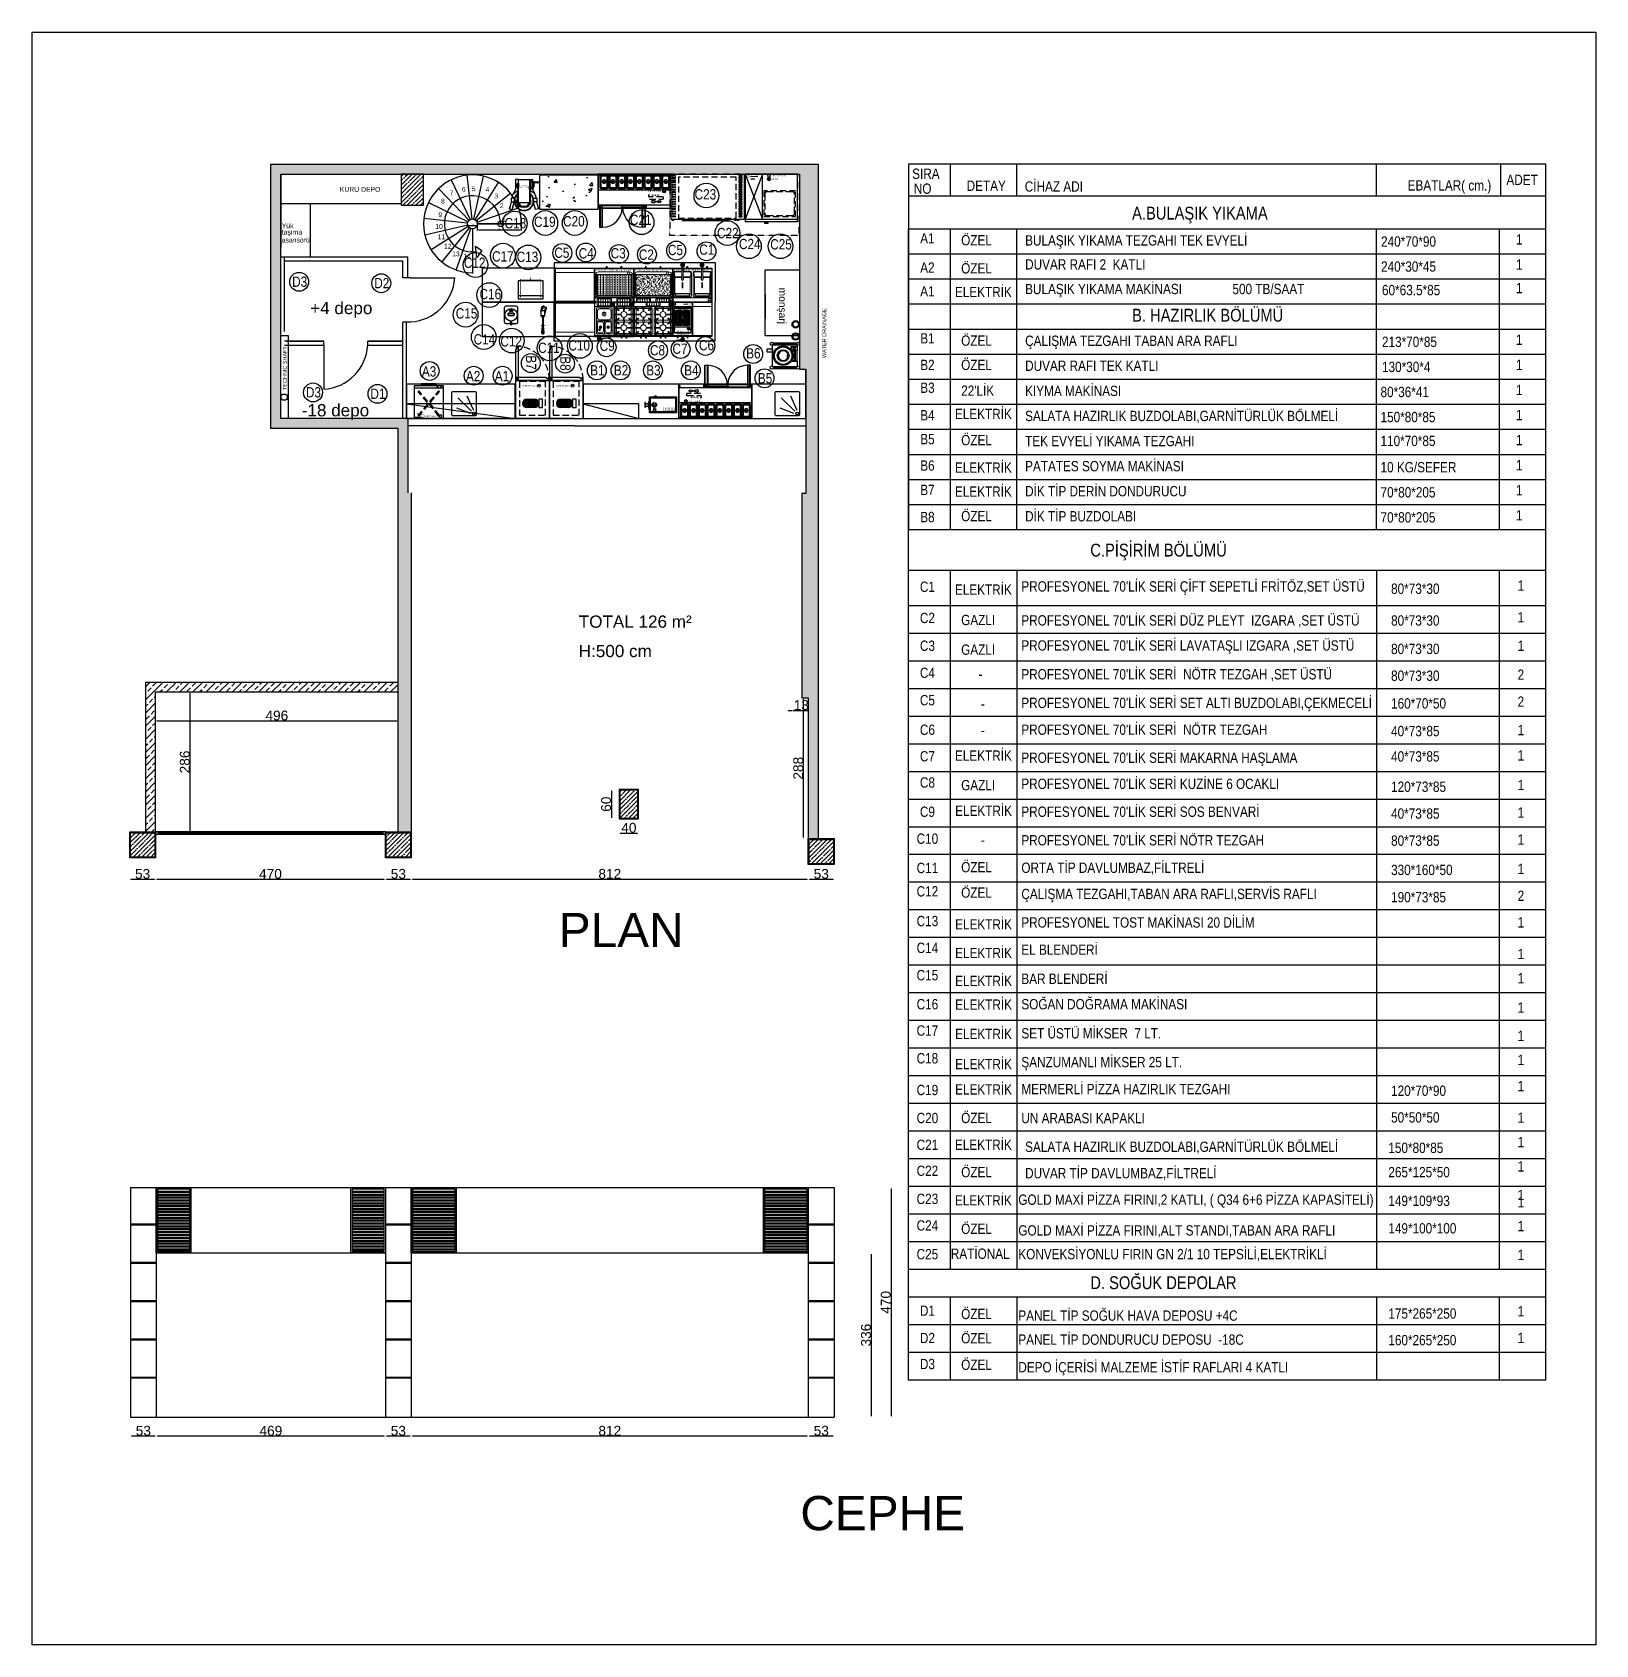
# Model space of a CAD drawing. Header units: millimetres. Extents: x 10088 to 21623, y -4423 to -852.
# Drawn here: x 18426 to 21623, y -4149 to -852 of the extents above; entities that cross this region are included whole.
import ezdxf
from ezdxf.enums import TextEntityAlignment as Align

# ---------------------------------------------------------------- set-up
doc = ezdxf.new("R2010")
doc.units = ezdxf.units.MM
for name, pattern in [('DASHED', [19.05, 12.7, -6.35]), ('DUZ', [0]), ('HIDDEN2', [0.1875, 0.125, -0.0625]), ('HIDDENX2', [19.05, 12.7, -6.35])]:
    doc.linetypes.add(name, pattern=pattern)
doc.layers.add('KESİK', color=253, linetype='Continuous', lineweight=5)
doc.layers.add('TES_SU', color=150, linetype='Continuous', lineweight=25)
for name, color, linetype in [('Kıtc-002 Çizgi', 7, 'Continuous'), ('Kıtc-011 Elk Tes Yazı 001', 1, 'Continuous'), ('Kıtc-014 Elk Tes İşaretler', 1, 'Continuous'), ('Kıtc-016 Su Tes Yazı 001', 5, 'Continuous'), ('Kıtc-019 Su Tes İşaretler', 5, 'Continuous'), ('Kıtc-021 Gaz Tes Yazı 001', 3, 'Continuous'), ('Kıtc-024 Gaz Tes İşaretler', 3, 'Continuous'), ('MUTFAK', 2, 'DUZ'), ('olculer', 3, 'Continuous'), ('set altı dolap', 92, 'Continuous')]:
    doc.layers.add(name, color=color, linetype=linetype)
doc.styles.get("Standard").update_dxf_attribs({"font": 'arial.ttf'})
doc.styles.add('ÇAP100', font='ARIALN.TTF')
doc.dimstyles.new('ISO-25', dxfattribs={"dimtxt": 2.5, "dimasz": 2.5, "dimexe": 1.25, "dimexo": 0.625, "dimtad": 1, "dimtxsty": 'Standard', "dimcen": 2.5, "dimadec": 0, "dimazin": 0, "dimtfac": 1, "dimtmove": 0, "dimatfit": 3, "dimfxl": 1, "dimarcsym": 0})
doc.dimstyles.new('Rest', dxfattribs={"dimtxt": 20, "dimasz": 2.5, "dimexe": 1.25, "dimexo": 0.625, "dimtad": 1, "dimdec": 0, "dimtxsty": 'Standard', "dimcen": 2.5, "dimse1": 1, "dimse2": 1, "dimclrd": 1, "dimclrt": 1, "dimadec": 0, "dimazin": 0, "dimtfac": 1, "dimtdec": 0, "dimtmove": 0, "dimatfit": 3, "dimfxl": 1, "dimarcsym": 0})
pattern_1 = [(0, (-3247.1555, -8524.1315), (0, 1.6497784), [0.9525, -1.905]), (120, (-3247.1555, -8524.1315), (-1.42875, -0.8248892), [0.9525, -1.905]), (60, (-3246.203, -8524.1315), (-1.42875, 0.8248892), [0.9525, -1.905])]
pattern_2 = [(45, (17917.656, -4599.78), (-13.47038, 13.47038), []), (45, (17931.127, -4599.78), (-13.47038, 13.47038), [9.525, -4.7625])]
pattern_3 = [(45, (17917.656, -4599.781), (-8.980256, 8.980256), []), (45, (17926.637, -4599.781), (-8.980256, 8.980256), [15.875, -3.175, 0, -3.175])]

msp = doc.modelspace()

# ---------------------------------------------------------------- texts
for s, height, p in [('KURU DEPO', 10, (19054.8, -1177.9)), ('Yük ', 10, (18936, -1252.3)), ('taşıma', 10, (18936, -1265.3)), ('asansörü', 10, (18936, -1281.5)), ('+4 depo', 25, (18994.2, -1428)), ('-18 depo', 25, (18977, -1637)), ('TOTAL 126 m²', 25, (19543.5, -2069.2)), ('H:500 cm', 25, (19543.5, -2129.4)), ('PLAN', 70, (19502.6, -2722.3)), ('CEPHE', 70, (19996.7, -3914.6))]:
    msp.add_text(s, height=height).set_placement(p)
msp.add_text('monşarj', height=15, rotation=270).set_placement((19952.9, -1373.7))
at = {"color": 5}
for s, p in [('WATER DRAINAGE', (20049.5, -1517.9)), ('TECHNIC SHAFT', (18946.4, -1583.1))]:
    msp.add_text(s, height=8, rotation=90, dxfattribs=at).set_placement(p)
at = {"layer": 'MUTFAK', "color": 0, "linetype": 'Continuous', "ltscale": 25, "style": 'ÇAP100'}
for s, p in [('SIRA', (20225.4, -1151.4)), ('CİHAZ ADI', (20455.7, -1177.5)), ('EBATLAR( cm.)', (21238.7, -1175.2)), ('ADET', (21440.8, -1163.9)), ('NO', (20228.8, -1181.9)), ('DETAY', (20336.8, -1176))]:
    msp.add_text(s, height=21, dxfattribs=at).set_placement(p)
at = {"layer": 'MUTFAK', "color": 30, "linetype": 'Continuous', "ltscale": 25, "style": 'ÇAP100'}
for s, p in [('C23', (19802.5, -1199.8)), ('C18', (19413.9, -1258.8)), ('C19', (19474.1, -1256)), ('C20', (19533.5, -1254.9)), ('C21', (19670.2, -1251.8)), ('C22', (19848.3, -1279)), ('C1', (19805.4, -1312.8)), ('C24', (19893.2, -1301.4)), ('C25', (19957.2, -1302)), ('C12', (19330.6, -1339.7)), ('C17', (19388.3, -1326.7)), ('C13', (19438.6, -1327.6)), ('C5', (19508.9, -1319.2)), ('C4', (19558.7, -1320.4)), ('C3', (19624.1, -1320.3)), ('C2', (19681.8, -1323.2)), ('C5', (19741.3, -1313.6)), ('C16', (19362.7, -1403.7)), ('C15', (19314, -1443.2)), ('C14', (19350.6, -1496.3)), ('C12', (19405.3, -1500.3)), ('C10', (19544.4, -1508.6)), ('C9', (19601.7, -1509.5)), ('C6', (19804.8, -1508.2)), ('C11', (19482.5, -1513.6)), ('C8', (19704.5, -1518.6)), ('C7', (19750.6, -1515.5)), ('C1', (20256.6, -2002.2)), ('C2', (20256.6, -2066)), ('C3', (20256.6, -2122.8)), ('C4', (20256.6, -2178.1)), ('C5', (20256.6, -2234.1)), ('C6', (20256.6, -2294.6)), ('C7', (20256.6, -2348.8)), ('C8', (20256.6, -2402.5)), ('C9', (20256.6, -2462.2)), ('C10', (20256.6, -2517.3)), ('C11', (20256.6, -2577.2)), ('C12', (20256.6, -2625)), ('C13', (20256.6, -2685.8)), ('C14', (20256.6, -2740.6)), ('C15', (20256.6, -2796.4)), ('C16', (20256.6, -2855.8)), ('C17', (20256.6, -2909.7)), ('C18', (20256.6, -2966.4)), ('C19', (20256.6, -3031.2)), ('C20', (20256.6, -3088.5)), ('C21', (20256.6, -3143.3)), ('C22', (20256.6, -3196.4)), ('C23', (20256.6, -3253.8)), ('C24', (20256.6, -3308.2)), ('C25', (20256.6, -3366.9))]:
    msp.add_text(s, height=21, dxfattribs=at).set_placement(p, align=Align.BOTTOM_CENTER)
at = {"layer": 'MUTFAK', "color": 4, "linetype": 'Continuous', "ltscale": 25, "style": 'ÇAP100'}
for s, height, p in [('A.BULAŞIK YIKAMA', 26.25, (20675.2, -1234.6)), ('ÖZEL ', 21, (20325.6, -1287.3)), ('BULAŞIK YIKAMA TEZGAHI TEK EVYELİ', 21, (20456.4, -1287.7)), ('240*70*90', 21, (21184.4, -1290)), ('1', 21, (21460.2, -1285.8)), ('DUVAR RAFI 2  KATLI', 21, (20456.4, -1336.8)), ('1', 21, (21460.2, -1337.1)), ('ÖZEL ', 21, (20325.6, -1344.8)), ('240*30*45', 21, (21184.4, -1341.2)), ('ELEKTRİK', 21, (20312.9, -1393.2)), ('BULAŞIK YIKAMA MAKİNASI', 21, (20456.4, -1387.1)), ('500 TB/SAAT', 21, (20880.4, -1387.1)), ('60*63.5*85', 21, (21186.3, -1389.3)), ('1', 21, (21460.2, -1385.2))]:
    msp.add_text(s, height=height, dxfattribs=at).set_placement(p)
for s, p in [('A1', (20256.6, -1289.8)), ('A2', (20256.6, -1349.5)), ('A1', (20256.6, -1398.2)), ('A3', (19237.4, -1561.9)), ('A2', (19327.5, -1571.5)), ('A1', (19386.5, -1571.5))]:
    msp.add_text(s, height=21, dxfattribs=at).set_placement(p, align=Align.BOTTOM_CENTER)
at = {"layer": 'MUTFAK', "color": 5, "linetype": 'Continuous', "ltscale": 25, "style": 'ÇAP100'}
for s, p in [('D3', (18972.6, -1378.5)), ('D2', (19140.6, -1381.4)), ('D3', (19000.9, -1604.6)), ('D1', (19132.8, -1607.6)), ('D1', (20256.6, -3482.4)), ('D2', (20256.6, -3538.4)), ('D3', (20256.6, -3591.5))]:
    msp.add_text(s, height=21, dxfattribs=at).set_placement(p, align=Align.BOTTOM_CENTER)
at = {"layer": 'MUTFAK', "color": 6, "linetype": 'Continuous', "ltscale": 25, "style": 'ÇAP100'}
for s, height, p in [('B. HAZIRLIK BÖLÜMÜ', 26.25, (20675.2, -1443.3)), ('ÖZEL ', 21, (20325.6, -1492.6)), ('ÇALIŞMA TEZGAHI TABAN ARA RAFLI', 21, (20456.4, -1492.9)), ('213*70*85', 21, (21186.3, -1495.1)), ('1', 21, (21460.2, -1490.9)), ('ÖZEL ', 21, (20325.6, -1542.2)), ('DUVAR RAFI TEK KATLI', 21, (20456.4, -1544.1)), ('130*30*4', 21, (21186.3, -1546.4)), ('1', 21, (21460.2, -1542.2)), ("22'LİK", 21, (20325.6, -1595)), ('KIYMA MAKİNASI', 21, (20456.4, -1595.4)), ('80*36*41', 21, (21183.3, -1597.6)), ('1', 21, (21460.2, -1593.5)), ('ELEKTRİK', 21, (20312.9, -1642.6)), ('SALATA HAZIRLIK BUZDOLABI,GARNİTÜRLÜK BÖLMELİ', 21, (20456.4, -1646.7)), ('150*80*85', 21, (21183.3, -1648.9)), ('1', 21, (21460.2, -1644.8)), ('ÖZEL ', 21, (20325.6, -1696.1)), ('TEK EVYELİ YIKAMA TEZGAHI', 21, (20456.4, -1698)), ('110*70*85', 21, (21183.3, -1697.7)), ('1', 21, (21460.2, -1696)), ('ELEKTRİK', 21, (20312.9, -1752.3)), ('PATATES SOYMA MAKİNASI', 21, (20456.4, -1749.3)), ('10 KG/SEFER', 21, (21183.3, -1751.5)), ('1', 21, (21460.2, -1747.3)), ('ELEKTRİK', 21, (20312.9, -1801.2)), ('DİK TİP DERİN DONDURUCU', 21, (20456.4, -1800.5)), ('1', 21, (21460.2, -1798.6)), ('70*80*205', 21, (21183.3, -1802.8)), ('ÖZEL', 21, (20325.6, -1851.4)), ('DİK TİP BUZDOLABI', 21, (20456.4, -1851.8)), ('70*80*205', 21, (21183.3, -1854)), ('1', 21, (21460.2, -1849.9))]:
    msp.add_text(s, height=height, dxfattribs=at).set_placement(p)
for s, p in [('B1', (20256.6, -1494.3)), ('B6', (19900.6, -1524.9)), ('B1', (19581.5, -1559.6)), ('B2', (19629.9, -1559.6)), ('B3', (19696.2, -1559.6)), ('B4', (19773.8, -1559.6)), ('B5', (19924.5, -1575.8)), ('B2', (20256.6, -1548.6)), ('B3', (20256.6, -1595.3)), ('B4', (20256.6, -1651.5)), ('B5', (20256.6, -1700.3)), ('B6', (20256.6, -1754.4)), ('B7', (20256.6, -1804.2)), ('B8', (20256.6, -1859.7))]:
    msp.add_text(s, height=21, dxfattribs=at).set_placement(p, align=Align.BOTTOM_CENTER)
for s, p in [('B7', (19429.3, -1527.1)), ('B8', (19499.4, -1528.9))]:
    msp.add_text(s, height=21, rotation=270, dxfattribs=at).set_placement(p, align=Align.BOTTOM_CENTER)
at = {"layer": 'MUTFAK', "color": 30, "linetype": 'Continuous', "ltscale": 25, "style": 'ÇAP100'}
for s, height, p in [('C.PİŞİRİM BÖLÜMÜ', 26.25, (20589.7, -1923.6)), ('ELEKTRİK', 21, (20312.9, -2001.7)), ("PROFESYONEL 70'LİK SERİ ÇİFT SEPETLİ FRİTÖZ,SET ÜSTÜ", 21, (20448.7, -1995.2)), ('1', 21, (21463.6, -1993.6)), ('80*73*30', 21, (21204.9, -1999.9)), ('GAZLI', 21, (20325.6, -2063.9)), ("PROFESYONEL 70'LİK SERİ DÜZ PLEYT  IZGARA ,SET ÜSTÜ", 21, (20448.7, -2064.7)), ('80*73*30', 21, (21204.9, -2064.9)), ('1', 21, (21463.6, -2058.5)), ('GAZLI', 21, (20325.6, -2124.5)), ("PROFESYONEL 70'LİK SERİ LAVATAŞLI IZGARA ,SET ÜSTÜ", 21, (20448.7, -2116)), ('80*73*30', 21, (21204.9, -2123)), ('1', 21, (21463.6, -2116.6)), ('-', 21, (20361.2, -2174.8)), ("PROFESYONEL 70'LİK SERİ  NÖTR TEZGAH ,SET ÜSTÜ", 21, (20448.7, -2174.9)), ('80*73*30', 21, (21204.9, -2177.8)), ('2', 21, (21463.6, -2175.7)), ("PROFESYONEL 70'LİK SERİ SET ALTI BUZDOLABI,ÇEKMECELİ", 21, (20448.7, -2233.4)), ('      -', 21, (20325.6, -2235.4)), ('160*70*50', 21, (21204.9, -2234.4)), ('2', 21, (21463.6, -2230.8)), ("PROFESYONEL 70'LİK SERİ  NÖTR TEZGAH ", 21, (20448.7, -2288.1)), ('40*73*85', 21, (21204.9, -2291)), ('1', 21, (21463.6, -2288.9)), ('      -', 21, (20325.6, -2289.6)), ('ELEKTRİK', 21, (20312.9, -2341.1)), ("PROFESYONEL 70'LİK SERİ MAKARNA HAŞLAMA ", 21, (20448.7, -2345.5)), ('40*73*85', 21, (21204.9, -2342.8)), ('1', 21, (21463.6, -2340.7)), ("PROFESYONEL 70'LİK SERİ KUZİNE 6 OCAKLI", 21, (20448.7, -2398.9)), ('GAZLI', 21, (20325.6, -2401.5)), ('120*73*85', 21, (21204.9, -2404.8)), ('1', 21, (21463.6, -2401.3)), ('ELEKTRİK', 21, (20313.3, -2454.1)), ("PROFESYONEL 70'LİK SERİ SOS BENVARİ", 21, (20448.7, -2455.9)), ('40*73*85', 21, (21204.9, -2459.7)), ('1', 21, (21463.6, -2457.7)), ('      -', 21, (20325.6, -2513.9)), ("PROFESYONEL 70'LİK SERİ NÖTR TEZGAH", 21, (20448.7, -2514.3)), ('80*73*85', 21, (21204.9, -2515)), ('1', 21, (21463.6, -2512.9)), ('ÖZEL', 21, (20325.6, -2569.3)), ('ORTA TİP DAVLUMBAZ,FİLTRELİ', 21, (20448.7, -2570.5)), ('330*160*50', 21, (21204.9, -2574.9)), ('1', 21, (21463.6, -2572.9)), ('ÖZEL', 21, (20325.6, -2621.2)), ('ÇALIŞMA TEZGAHI,TABAN ARA RAFLI,SERVİS RAFLI', 21, (20448.7, -2624)), ('190*73*85', 21, (21204.9, -2630.6)), ('2', 21, (21463.6, -2627.8)), ('ELEKTRİK', 21, (20313.3, -2686.2)), ('PROFESYONEL TOST MAKİNASI 20 DİLİM', 21, (20448.7, -2682.4)), ('1', 21, (21463.6, -2682.2)), ('ELEKTRİK', 21, (20313.3, -2744.8)), ('EL BLENDERİ', 21, (20448.7, -2738)), ('1', 21, (21463.6, -2746.9)), ('ELEKTRİK', 21, (20313.3, -2801.8)), ('BAR BLENDERİ', 21, (20448.7, -2797.6)), ('1', 21, (21463.6, -2796.3)), ('ELEKTRİK', 21, (20313.3, -2850.3)), ('SOĞAN DOĞRAMA MAKİNASI', 21, (20448.7, -2849.5)), ('1', 21, (21463.6, -2856.4)), ('ELEKTRİK', 21, (20313.3, -2910.3)), ('SET ÜSTÜ MİKSER  7 LT.', 21, (20448.7, -2909)), ('1', 21, (21463.6, -2914.2)), ('ELEKTRİK', 21, (20313.3, -2972.1)), ('ŞANZUMANLI MİKSER 25 LT.', 21, (20448.7, -2967.9)), ('1', 21, (21463.6, -2963.4)), ('ELEKTRİK', 21, (20313.3, -3023.9)), ('MERMERLİ PİZZA HAZIRLIK TEZGAHI', 21, (20448.7, -3023)), ('1', 21, (21463.6, -3017)), ('120*70*90', 21, (21204.9, -3026.4)), ('ÖZEL', 21, (20325.6, -3082.1)), ('UN ARABASI KAPAKLI', 21, (20448.7, -3082.4)), ('50*50*50', 21, (21204.9, -3081)), ('1', 21, (21463.6, -3081.5)), ('ELEKTRİK', 21, (20312.9, -3136.9)), ('SALATA HAZIRLIK BUZDOLABI,GARNİTÜRLÜK BÖLMELİ', 21, (20456.4, -3141)), ('150*80*85', 21, (21199.3, -3143.2)), ('1', 21, (21463.6, -3131.4)), ('1', 21, (21463.6, -3181.1)), ('ÖZEL', 21, (20325.6, -3192.9)), ('DUVAR TİP DAVLUMBAZ,FİLTRELİ', 21, (20456.4, -3195)), ('265*125*50', 21, (21199.3, -3192.9)), ('ELEKTRİK', 21, (20312.9, -3250.6)), ('GOLD MAXİ PİZZA FIRINI,2 KATLI, ( Q34 6+6 PİZZA KAPASİTELİ) ', 21, (20442.5, -3249.2)), ('149*109*93', 21, (21199.3, -3251.5)), ('1', 21, (21463.6, -3239.6)), ('1', 21, (21463.6, -3254.4)), ('ÖZEL', 21, (20325.6, -3308.7)), ('GOLD MAXİ PİZZA FIRINI,ALT STANDI,TABAN ARA RAFLI ', 21, (20442.5, -3312)), ('149*100*100', 21, (21199.3, -3307.8)), ('1', 21, (21463.6, -3303.2)), ('RATİONAL', 21, (20304.4, -3359.7)), ('KONVEKSİYONLU FIRIN GN 2/1 10 TEPSİLİ,ELEKTRİKLİ', 21, (20442.5, -3360.5)), ('1', 21, (21463.6, -3362.2))]:
    msp.add_text(s, height=height, dxfattribs=at).set_placement(p)
at = {"layer": 'MUTFAK', "color": 5, "linetype": 'Continuous', "ltscale": 25, "style": 'ÇAP100'}
for s, height, p in [('D. SOĞUK DEPOLAR', 26.25, (20589.7, -3421.6)), ('ÖZEL', 21, (20325.6, -3482.9)), ('PANEL TİP SOĞUK HAVA DEPOSU +4C', 21, (20442.5, -3486.2)), ('175*265*250', 21, (21199.3, -3482)), ('1', 21, (21463.6, -3477.4)), ('ÖZEL', 21, (20325.6, -3532.5)), ('PANEL TİP DONDURUCU DEPOSU  -18C', 21, (20442.5, -3535.3)), ('160*265*250', 21, (21199.3, -3536.4)), ('1', 21, (21463.6, -3531.8)), ('ÖZEL', 21, (20325.6, -3586.7)), ('DEPO İÇERİSİ MALZEME İSTİF RAFLARI 4 KATLI', 21, (20442.5, -3591.7))]:
    msp.add_text(s, height=height, dxfattribs=at).set_placement(p)

# ---------------------------------------------------------------- blocks, each defined once
blk = doc.blocks.new('A$C2A7C2292')
at = {"layer": 'Kıtc-002 Çizgi', "color": 30}
for points in [[(0, 95.4), (149, 95.4), (149, 2.4), (0, 2.4)], [(1.7, 2.4), (4.7, 2.4), (4.7, 0.4), (1.7, 0.4)], [(130.2, 2.4), (133.3, 2.4), (133.3, 0.5), (130.2, 0.5)], [(135.4, 2.4), (138.5, 2.4), (138.5, 0.5), (135.4, 0.5)]]:
    blk.add_lwpolyline(points, close=True, dxfattribs=at)
for points in [[(2.5, 92.4), (8, 92.4)], [(8, 90.7), (2.5, 90.7)], [(2.5, 88), (8, 88)], [(8, 86.4), (2.5, 86.4)], [(2.5, 83.3), (8, 83.3)], [(8, 81.7), (2.5, 81.7)], [(2.5, 79.2), (8, 79.2)], [(8, 77.6), (2.5, 77.6)], [(2.5, 74.3), (8, 74.3)], [(8, 72.6), (2.5, 72.6)], [(2.5, 69.3), (8, 69.3)], [(8, 67.7), (2.5, 67.7)], [(144.5, 92.3), (139, 92.3)], [(139, 90.7), (144.5, 90.7)], [(144.5, 88), (139, 88)], [(139, 86.4), (144.5, 86.4)], [(144.5, 83.6), (139, 83.6)], [(139, 82), (144.5, 82)], [(144.5, 79.2), (139, 79.2)], [(139, 77.6), (144.5, 77.6)], [(144.5, 74.3), (139, 74.3)], [(139, 72.6), (144.5, 72.6)], [(144.5, 69.3), (139, 69.3)], [(139, 67.7), (144.5, 67.7)], [(2.5, 64.3), (8, 64.3)], [(8, 62.7), (2.5, 62.7)], [(2.5, 59.4), (8, 59.4)], [(8, 57.7), (2.5, 57.7)], [(2.5, 54.4), (8, 54.4)], [(8, 52.8), (2.5, 52.8)], [(2.5, 49.4), (8, 49.4)], [(8, 47.8), (2.5, 47.8)], [(2.5, 44.5), (8, 44.5)], [(8, 42.8), (2.5, 42.8)], [(2.5, 39.5), (8, 39.5)], [(8, 37.9), (2.5, 37.9)], [(2.5, 34.5), (8, 34.5)], [(144.5, 64.3), (139, 64.3)], [(139, 62.7), (144.5, 62.7)], [(144.5, 59.4), (139, 59.4)], [(139, 57.7), (144.5, 57.7)], [(144.5, 54.4), (139, 54.4)], [(139, 52.8), (144.5, 52.8)], [(144.5, 49.4), (139, 49.4)], [(139, 47.8), (144.5, 47.8)], [(144.5, 44.5), (139, 44.5)], [(139, 42.8), (144.5, 42.8)], [(144.5, 39.5), (139, 39.5)], [(139, 37.9), (144.5, 37.9)], [(144.5, 34.5), (139, 34.5)], [(8, 32.9), (2.5, 32.9)], [(2.5, 29.6), (8, 29.6)], [(8, 27.9), (2.5, 27.9)], [(2.5, 24.6), (8, 24.6)], [(8, 23), (2.5, 23)], [(2.5, 19.6), (8, 19.6)], [(8, 18), (2.5, 18)], [(2.5, 14.7), (8, 14.7)], [(8, 13), (2.5, 13)], [(2.5, 9.7), (8, 9.7)], [(8, 8.1), (2.5, 8.1)], [(139, 32.9), (144.5, 32.9)], [(144.5, 29.6), (139, 29.6)], [(139, 27.9), (144.5, 27.9)], [(144.5, 24.6), (139, 24.6)], [(139, 23), (144.5, 23)], [(144.5, 19.6), (139, 19.6)], [(139, 18), (144.5, 18)], [(144.5, 14.7), (139, 14.7)], [(139, 13), (144.5, 13)], [(144.5, 9.7), (139, 9.7)], [(139, 8.1), (144.5, 8.1)]]:
    blk.add_lwpolyline(points, dxfattribs=at)
at = {"layer": 'Kıtc-002 Çizgi', "color": 30, "linetype": 'DASHED'}
blk.add_lwpolyline([(14.5, 5.4), (132.9, 5.4), (132.9, 89.2), (14.5, 89.2)], close=True, dxfattribs=at)
at = {"layer": 'Kıtc-002 Çizgi', "color": 30, "linetype": 'HIDDENX2', "ltscale": 10}
for points in [[(116.3, 2.4), (116.8, 2.4), (116.8, 2, -0.414214), (114.8, 0), (24.2, 0, -0.414214), (22.2, 2), (22.2, 2.4), (22.8, 2.4)], [(116.3, 2.4, -0.472507), (114.8, 0.5), (24.2, 0.5, -0.472507), (22.8, 2.4)]]:
    blk.add_lwpolyline(points, format="xyb", dxfattribs=at)
at = {"layer": 'Kıtc-002 Çizgi', "color": 30}
for centre, start, end in [((2.5, 91.6), 90, 270), ((2.5, 87.2), 90, 270), ((2.5, 82.5), 90, 270), ((2.5, 78.4), 90, 270), ((2.5, 73.4), 90, 270), ((2.5, 68.5), 90, 270), ((8, 91.6), 270, 90), ((8, 87.2), 270, 90), ((8, 82.5), 270, 90), ((8, 78.4), 270, 90), ((8, 73.4), 270, 90), ((8, 68.5), 270, 90), ((139, 91.5), 90, 270), ((139, 87.2), 90, 270), ((139, 82.8), 90, 270), ((139, 78.4), 90, 270), ((139, 73.4), 90, 270), ((139, 68.5), 90, 270), ((144.5, 91.5), 270, 90), ((144.5, 87.2), 270, 90), ((144.5, 82.8), 270, 90), ((144.5, 78.4), 270, 90), ((144.5, 73.4), 270, 90), ((144.5, 68.5), 270, 90), ((2.5, 63.5), 90, 270), ((2.5, 58.5), 90, 270), ((2.5, 53.6), 90, 270), ((2.5, 48.6), 90, 270), ((2.5, 43.6), 90, 270), ((2.5, 38.7), 90, 270), ((2.5, 33.7), 90, 270), ((8, 63.5), 270, 90), ((8, 58.5), 270, 90), ((8, 53.6), 270, 90), ((8, 48.6), 270, 90), ((8, 43.6), 270, 90), ((8, 38.7), 270, 90), ((8, 33.7), 270, 90), ((139, 63.5), 90, 270), ((139, 58.5), 90, 270), ((139, 53.6), 90, 270), ((139, 48.6), 90, 270), ((139, 43.6), 90, 270), ((139, 38.7), 90, 270), ((139, 33.7), 90, 270), ((144.5, 63.5), 270, 90), ((144.5, 58.5), 270, 90), ((144.5, 53.6), 270, 90), ((144.5, 48.6), 270, 90), ((144.5, 43.6), 270, 90), ((144.5, 38.7), 270, 90), ((144.5, 33.7), 270, 90), ((2.5, 28.7), 90, 270), ((2.5, 23.8), 90, 270), ((2.5, 18.8), 90, 270), ((2.5, 13.8), 90, 270), ((2.5, 8.9), 90, 270), ((8, 28.7), 270, 90), ((8, 23.8), 270, 90), ((8, 18.8), 270, 90), ((8, 13.8), 270, 90), ((8, 8.9), 270, 90), ((139, 28.7), 90, 270), ((139, 23.8), 90, 270), ((139, 18.8), 90, 270), ((139, 13.8), 90, 270), ((139, 8.9), 90, 270), ((144.5, 28.7), 270, 90), ((144.5, 23.8), 270, 90), ((144.5, 18.8), 270, 90), ((144.5, 13.8), 270, 90), ((144.5, 8.9), 270, 90)]:
    blk.add_arc(centre, 0.814, start, end, dxfattribs=at)
blk = doc.blocks.new('A$C3D735FFB')
at = {"layer": 'Kıtc-002 Çizgi', "color": 30}
blk.add_lwpolyline([(0, 7.6), (51, 7.6), (51, 44), (0, 44)], close=True, dxfattribs=at)
blk.add_lwpolyline([(51, 37.5), (0, 37.5)], dxfattribs=at)
for points, const_width in [([(3.5, 40.4), (5.8, 40.4)], 2), ([(4.6, 40), (4.6, 4.1), (25.5, 4.1)], 1), ([(46.4, 40), (46.4, 4.1), (25.5, 4.1)], 1), ([(47.5, 40.4), (45.2, 40.4)], 2)]:
    blk.add_lwpolyline(points, dxfattribs=dict(at, const_width=const_width))
blk.add_lwpolyline([(25.4, 7.5, 1, 1, 0), (25.4, 3.7, 1, 2, 0), (25.4, 0, 2, 2, 0)], format="xyseb", dxfattribs=at)
blk = doc.blocks.new('A$C32643489')
at = {"layer": 'Kıtc-014 Elk Tes İşaretler', "linetype": 'Continuous', "lineweight": 0}
for p, q in [((3.6, 4.6), (1.2, 2.9)), ((1.2, 2.9), (1.3, 2.8)), ((1.3, 2.8), (3.5, 4.3)), ((3.5, 4.3), (3.6, 2.9)), ((3.8, 3.1), (3.6, 4.6)), ((3.6, 2.9), (6.6, 4.4)), ((6.5, 4.5), (3.8, 3.1)), ((7.1, 4.8), (6.4, 4.7)), ((6.4, 4.7), (6.5, 4.5)), ((6.5, 4.5), (6.7, 4.2)), ((6.6, 4.4), (6.5, 4.5)), ((6.7, 4.2), (7.1, 4.8))]:
    blk.add_line(p, q, dxfattribs=at)
blk.add_circle((3.9, 3.9), 3.95, dxfattribs=at)
blk = doc.blocks.new('A$C6CB009EE')
at = {"layer": 'Kıtc-019 Su Tes İşaretler', "color": 4, "linetype": 'Continuous', "lineweight": 0}
for p, q in [((0, 4), (2.6, 3.9)), ((2.4, 7.7), (3, 5.6)), ((2.6, 3.9), (2.6, 3.5)), ((5.8, 3.5), (2.6, 3.6)), ((2.6, 3.6), (2.6, 3.5)), ((2.6, 3.6), (5.8, 3.5)), ((2.6, 3.5), (5.8, 3.4)), ((2.6, 3.5), (5.8, 3.4)), ((3, 5.6), (4, 3.7)), ((4, 3.7), (4, 3.7)), ((4.1, 3.7), (4, 3.7)), ((5, 5.6), (4.1, 3.7)), ((5.7, 7.7), (5, 5.6)), ((5.8, 3.4), (5.9, 3.9)), ((5.8, 3.4), (5.8, 3.5)), ((5.9, 3.9), (8, 3.7))]:
    blk.add_line(p, q, dxfattribs=at)
blk.add_circle((4, 4), 4.02, dxfattribs=at)
blk = doc.blocks.new('A$C2FA44268')
at = {"layer": 'Kıtc-002 Çizgi', "lineweight": 5}
for centre, radius, start, end in [((-1419.7, -386.2), 1472.1, 15.2273, 15.3317), ((1.2, 0.5), 0.533, 185.4246, 251.8899), ((-30.5, -1.9), 31.7, 3.7631, 8.9605), ((0.8, 0.2), 0.305, 329.021, 5.0101), ((1.6, 3.5), 3.5, 261.5295, 278.4705), ((33.7, -1.9), 31.7, 171.0395, 176.2369), ((2, 0.5), 0.533, 288.1101, 354.5754), ((2.4, 0.2), 0.305, 174.9899, 210.979), ((1422.9, -386.2), 1472.1, 164.6683, 164.7727)]:
    blk.add_arc(centre, radius, start, end, dxfattribs=at)
blk = doc.blocks.new('A$C6F437B3D')
at = {"layer": 'Kıtc-002 Çizgi', "color": 30, "lineweight": 5}
for p, q in [((0, 71.1), (80, 71.1)), ((2, 19.1), (2, 67.2)), ((3.9, 69.2), (36.1, 69.2)), ((4.9, 66.1), (4.9, 64.5)), ((5.7, 64.5), (5.7, 66.1)), ((33.8, 66.9), (6.2, 66.9)), ((34.1, 66.1), (34.1, 64.5)), ((34.9, 64.5), (34.9, 66.1)), ((38, 67.2), (38, 19.1)), ((42, 67.2), (42, 19.1)), ((76.1, 69.2), (43.9, 69.2)), ((45.1, 64.5), (45.1, 66.1)), ((45.9, 66.1), (45.9, 64.5)), ((46.2, 66.9), (73.8, 66.9)), ((74.3, 64.5), (74.3, 66.1)), ((75.1, 66.1), (75.1, 64.5)), ((78, 19.1), (78, 67.2)), ((4.2, 65), (4.2, 29.7)), ((32.8, 63.2), (7, 63.2)), ((7, 62.4), (32.8, 62.4)), ((17.9, 33.5), (17.9, 29.7)), ((18.6, 35), (18.6, 24.4)), ((19.5, 40.5), (19.5, 50.5)), ((20.5, 50.5), (20.5, 40.5)), ((21.4, 35), (21.4, 24.4)), ((22, 29.7), (22, 33.5)), ((35.8, 29.7), (35.8, 65)), ((44.2, 29.7), (44.2, 65)), ((47.2, 63.2), (73, 63.2)), ((73, 62.4), (47.2, 62.4)), ((58, 29.7), (58, 33.5)), ((58.6, 35), (58.6, 24.4)), ((59.5, 50.5), (59.5, 40.5)), ((60.5, 40.5), (60.5, 50.5)), ((61.4, 35), (61.4, 24.4)), ((62.1, 33.5), (62.1, 29.7)), ((75.8, 65), (75.8, 29.7)), ((0, 12.1), (18.5, 12.1)), ((4.1, 28.4), (3.2, 20.3)), ((18.5, 17.2), (3.9, 17.2)), ((4.1, 28.4), (18.6, 28.4)), ((18.6, 29.7), (4.2, 29.7)), ((4.9, 18.2), (18.5, 18.2)), ((18.6, 29.7), (17.9, 29.7)), ((18.2, 6.5), (18, 6.4)), ((18, 6.3), (18, 5)), ((18.3, 7.7), (18.2, 6.5)), ((18.3, 7.7), (21.7, 7.7)), ((18.5, 24.4), (21.5, 24.4)), ((18.5, 11.8), (18.5, 24.4)), ((18.7, 10.1), (18.7, 7.7)), ((19, 11.3), (21, 11.3)), ((19.3, 4.7), (22.1, 4.7)), ((19.3, 3.2), (22.1, 3.2)), ((21.3, 7.7), (21.3, 10.1)), ((35.8, 29.7), (21.4, 29.7)), ((21.4, 28.4), (35.9, 28.4)), ((21.5, 24.4), (21.5, 11.8)), ((21.5, 18.2), (35.1, 18.2)), ((36.1, 17.2), (21.5, 17.2)), ((21.5, 12.1), (58.5, 12.1)), ((21.8, 6.5), (21.7, 7.7)), ((22, 6.4), (21.8, 6.5)), ((22, 5), (22, 6.3)), ((36.8, 20.3), (35.9, 28.4)), ((43.2, 20.3), (44.1, 28.4)), ((43.9, 17.2), (58.5, 17.2)), ((58.6, 28.4), (44.1, 28.4)), ((44.2, 29.7), (58.6, 29.7)), ((58.5, 18.2), (44.9, 18.2)), ((58.2, 6.5), (58, 6.4)), ((58, 6.3), (58, 5)), ((58.3, 7.7), (58.2, 6.5)), ((58.3, 7.7), (61.7, 7.7)), ((61.5, 24.4), (58.5, 24.4)), ((58.5, 24.4), (58.5, 11.8)), ((58.7, 10.1), (58.7, 7.7)), ((59, 11.3), (61, 11.3)), ((59.3, 4.7), (62.1, 4.7)), ((59.3, 3.2), (62.1, 3.2)), ((60, 9.5), (60, 5.6)), ((61.3, 7.7), (61.3, 10.1)), ((61.4, 29.7), (62.1, 29.7)), ((61.4, 29.7), (75.8, 29.7)), ((75.9, 28.4), (61.4, 28.4)), ((61.5, 11.8), (61.5, 24.4)), ((75.1, 18.2), (61.5, 18.2)), ((61.5, 17.2), (76.1, 17.2)), ((61.5, 12.1), (80, 12.1)), ((61.8, 6.5), (61.7, 7.7)), ((62, 6.4), (61.8, 6.5)), ((62, 5), (62, 6.3)), ((75.9, 28.4), (76.8, 20.3))]:
    blk.add_line(p, q, dxfattribs=at)
at = {"layer": 'Kıtc-002 Çizgi', "color": 30}
blk.add_lwpolyline([(0, 80.1), (80, 80.1), (80, 10.1), (0, 10.1)], close=True, dxfattribs=at)
at = {"layer": 'Kıtc-002 Çizgi', "color": 30, "lineweight": 5}
for centre in [(1.7, 78.4), (78.3, 78.4)]:
    blk.add_circle(centre, 0.35, dxfattribs=at)
for centre, radius, start, end in [((3.8, 67.4), 1.77, 84.5492, 185.4508), ((6.2, 65), 1.93, 90.1156, 179.8844), ((5.3, 66.1), 0.4, 0, 180), ((33.8, 65), 1.93, 0.1156, 89.8844), ((34.5, 66.1), 0.4, 0, 180), ((36.2, 67.4), 1.77, 354.5492, 95.4508), ((43.8, 67.4), 1.77, 84.5492, 185.4508), ((46.2, 65), 1.93, 90.1156, 179.8844), ((45.5, 66.1), 0.4, 0, 180), ((73.8, 65), 1.93, 0.1156, 89.8844), ((74.7, 66.1), 0.4, 0, 180), ((76.2, 67.4), 1.77, 354.5492, 95.4508), ((7, 64.5), 2.1, 180, 270), ((7, 64.5), 1.3, 180, 270), ((20, 33.5), 2.05, 0.2798, 179.9997), ((20, 50.5), 0.5, 360, 180), ((20, 40.5), 0.5, 180.0001, 359.9999), ((32.8, 64.5), 1.3, 270, 0), ((32.8, 64.5), 2.1, 270, 0), ((47.2, 64.5), 2.1, 180, 270), ((47.2, 64.5), 1.3, 180, 270), ((60, 33.5), 2.05, 0.0003, 179.7202), ((60, 50.5), 0.5, 360, 180), ((60, 40.5), 0.5, 180.0001, 359.9999), ((73, 64.5), 1.3, 270, 0), ((73, 64.5), 2.1, 270, 0), ((3.8, 19), 1.77, 174.5493, 275.4508), ((4.9, 20), 1.81, 169.4174, 267.9791), ((18.6, 4), 1, 51.433, 306.7497), ((20, 4.1), 2.2, 18.0034, 162.1165), ((20, 4), 2.2, 201.3685, 338.941), ((19, 11.8), 0.5, 180, 270), ((19.3, 4.9), 0.2, 231.4536, 270.0011), ((19.3, 3), 0.2, 89.999, 126.73), ((21, 11.8), 0.5, 270, 0), ((22.1, 4.5), 0.2, 14.8468, 90.0065), ((22.1, 3.4), 0.2, 269.9935, 345.1532), ((20, 4), 2.35, 345.1606, 14.8394), ((35.1, 20), 1.81, 272.0209, 10.5826), ((36.2, 19), 1.77, 264.5492, 5.4507), ((43.8, 19), 1.77, 174.5493, 275.4508), ((44.9, 20), 1.81, 169.4174, 267.9791), ((58.6, 4), 1, 51.433, 306.7497), ((60, 4.1), 2.2, 18.0034, 162.1165), ((60, 4), 2.2, 201.3685, 338.941), ((59, 11.8), 0.5, 180, 270), ((59.3, 4.9), 0.2, 231.4536, 270.0011), ((59.3, 3), 0.2, 89.999, 126.73), ((61, 11.8), 0.5, 270, 0), ((62.1, 4.5), 0.2, 14.8468, 90.0065), ((62.1, 3.4), 0.2, 269.9935, 345.1532), ((60, 4), 2.35, 345.1606, 14.8394), ((75.1, 20), 1.81, 272.0209, 10.5826), ((76.2, 19), 1.77, 264.5492, 5.4507)]:
    blk.add_arc(centre, radius, start, end, dxfattribs=at)
at = {"layer": 'Kıtc-002 Çizgi', "color": 30}
for p in [(8.6, 7), (48.6, 7)]:
    blk.add_blockref('A$C2FA44268', p, dxfattribs=at)
at = {"layer": 'Kıtc-014 Elk Tes İşaretler', "color": 30}
blk.add_blockref('A$C32643489', (0.1, 72.2), dxfattribs=at)
at = {"layer": 'Kıtc-019 Su Tes İşaretler', "color": 30}
for p in [(16, 0), (56, 0)]:
    blk.add_blockref('A$C6CB009EE', p, dxfattribs=at)
at = {"layer": 'Kıtc-011 Elk Tes Yazı 001', "color": 30, "lineweight": 15, "insert": (6.5, 16.1), "char_height": 3.308, "attachment_point": 1}
blk.add_mtext_dynamic_manual_height_columns('{\\f@Arial Unicode MS|b0|i0|c162|p34;\\T1.5;400V 22KW OFEI 8070}', width=71.978, gutter_width=50, heights=[0], dxfattribs=at)
blk = doc.blocks.new('A$C352D5F70')
at = {"layer": 'Kıtc-002 Çizgi', "lineweight": 5}
h = blk.add_hatch(dxfattribs=at)
h.set_pattern_fill('AR-CONC', color=30, scale=0.05, angle=45, style=0)
h.set_pattern_definition([(95, (11695.029, -19475.0084), (7.0047325, 5.877669), [0.9525, -10.4775]), (40, (11695.029, -19475.008), (-8.0009227, 5.5088364), [0.762, -8.3820292]), (145.451445, (11695.6124, -19474.519), (-0.99619, 11.386505), [0.8095004, -8.9045122]), (91.1842, (11693.233, -19473.212), (11.070512, 8.0976706), [1.42875, -15.71625]), (141.63556, (11694.155, -19472.538), (-0.354331, 17.141338), [1.214251, -13.35678]), (36.18415, (11693.233, -19473.212), (-0.354331, 17.141338), [1.142998, -12.572987]), (66, (11694.58, -19472.7634), (8.975999, 1.7447575), [0.9525, -10.4775]), (11, (11694.58, -19472.763), (-4.3269963, 8.6970597), [0.762, -8.382]), (116.451445, (11695.328, -19472.618), (4.6490026, 10.441817), [0.8095004, -8.904497]), (82.5, (11695.0287, -19475.0084), (-2.88027345, 3.0986707), [0, -8.2804, 0, -8.509, 0, -8.41375]), (52.5, (11695.0287, -19475.0084), (-1.1794864, 5.90435), [0, -4.8514, 0, -8.0899, 0, -3.20675]), (12.5, (11693.026, -19477.011), (4.99639315, 4.5913098), [0, -3.175, 0, -9.906, 0, -13.1445]), (2.5, (11692.128, -19477.909), (4.3381952, 6.1361196), [0, -4.1275, 0, -6.5786, 0, -9.3345])])
h.paths.add_polyline_path([(4.8, 16.4), (75.7, 16.4), (75.7, 59.1), (4.8, 59.1)])
at = {"layer": 'Kıtc-002 Çizgi', "color": 30, "lineweight": 5}
for p, q in [((5.5, 66.9), (5.5, 71.4)), ((6.6, 72.6), (33.4, 72.6)), ((8.3, 65.8), (8.3, 72.6)), ((13.1, 65.8), (13.1, 72.6)), ((17.8, 65.8), (17.8, 72.6)), ((22.6, 65.8), (22.6, 72.6)), ((27.4, 65.8), (27.4, 72.6)), ((32.1, 65.8), (32.1, 72.6)), ((34.5, 71.4), (34.5, 66.9)), ((45.5, 71.4), (45.5, 66.9)), ((73.4, 72.6), (46.6, 72.6)), ((47.9, 65.8), (47.9, 72.6)), ((52.6, 65.8), (52.6, 72.6)), ((57.4, 65.8), (57.4, 72.6)), ((62.2, 65.8), (62.2, 72.6)), ((66.9, 65.8), (66.9, 72.6)), ((71.7, 65.8), (71.7, 72.6)), ((74.5, 66.9), (74.5, 71.4)), ((0, 64.1), (4.1, 60.4)), ((0, 64.1), (80, 64.1)), ((2.9, 16.4), (2.9, 57.2)), ((33.4, 65.8), (6.6, 65.8)), ((7.8, 62.2), (72.2, 62.2)), ((46.6, 65.8), (73.4, 65.8)), ((75.9, 60.4), (80, 64.1)), ((77.1, 16.4), (77.1, 57.1)), ((80, 16.4), (0, 16.4)), ((0, 5.1), (80, 5.1)), ((2.5, 16.2), (2.5, 16.4)), ((7.8, 10.9), (72.2, 10.9)), ((8, 13.7), (8, 13.7)), ((77.5, 16.2), (77.5, 16.4))]:
    blk.add_line(p, q, dxfattribs=at)
at = {"layer": 'Kıtc-002 Çizgi', "color": 30, "linetype": 'Continuous', "lineweight": 15}
blk.add_line((12.8, 13.7), (12.8, 13.7), dxfattribs=at)
at = {"layer": 'Kıtc-002 Çizgi', "color": 30}
blk.add_lwpolyline([(0, 73.1), (80, 73.1), (80, 3.1), (0, 3.1)], close=True, dxfattribs=at)
at = {"layer": 'Kıtc-002 Çizgi', "color": 30, "lineweight": 5}
blk.add_lwpolyline([(4.8, 16.4), (75.7, 16.4), (75.7, 59.1), (4.8, 59.1)], close=True, dxfattribs=at)
for centre, radius in [((1.7, 71.3), 0.35), ((78.3, 71.3), 0.35), ((10.4, 13.7), 2.4)]:
    blk.add_circle(centre, radius, dxfattribs=at)
for centre, radius, start, end in [((6.6, 71.4), 1.15, 90, 180), ((6.6, 66.9), 1.15, 180, 270), ((33.4, 71.4), 1.15, 0, 90), ((33.4, 66.9), 1.15, 270, 0), ((46.6, 71.4), 1.15, 90, 180), ((46.6, 66.9), 1.15, 180, 270), ((73.4, 71.4), 1.15, 0, 90), ((73.4, 66.9), 1.15, 270, 0), ((7.9, 57.2), 4.97, 90.6702, 180.2515), ((72.1, 57.2), 4.97, 359.7485, 89.3298), ((7.8, 16.2), 5.3, 180, 270), ((72.2, 16.2), 5.3, 270, 0)]:
    blk.add_arc(centre, radius, start, end, dxfattribs=at)
at = {"layer": 'Kıtc-002 Çizgi', "color": 30}
for p in [(23.6, 0), (53.6, 0)]:
    blk.add_blockref('A$C2FA44268', p, dxfattribs=at)
at = {"layer": 'Kıtc-014 Elk Tes İşaretler', "color": 30}
blk.add_blockref('A$C32643489', (0.1, 65.1), dxfattribs=at)
at = {"layer": 'Kıtc-011 Elk Tes Yazı 001', "color": 30, "lineweight": 9, "insert": (11.3, 9.7), "char_height": 2.571, "attachment_point": 1}
blk.add_mtext_dynamic_manual_height_columns('{\\f@Arial Unicode MS|b0|i0|c162|p34;\\H1.2865x;\\T1.5;400V 9KW OGE 8070\\H0.77731x; }', width=66.618, gutter_width=50, heights=[0], dxfattribs=at)
blk = doc.blocks.new('A$C36714146')
at = {"layer": 'Kıtc-002 Çizgi', "lineweight": 5}
h = blk.add_hatch(dxfattribs=at)
h.set_pattern_fill('ANSI33', color=30, angle=45, style=0)
h.set_pattern_definition([(90, (-4049.425, -7543.323), (-6.35, 1e-15), []), (90, (-4046.25, -7540.148), (-6.35, 1e-15), [3.175, -1.5875])])
h.paths.add_polyline_path([(4.8, 16.4), (75.7, 16.4), (75.7, 59.1), (4.8, 59.1)])
at = {"layer": 'Kıtc-002 Çizgi', "color": 30, "lineweight": 5}
for p, q in [((5.5, 66.9), (5.5, 71.4)), ((6.6, 72.6), (33.4, 72.6)), ((8.3, 65.8), (8.3, 72.6)), ((13.1, 65.8), (13.1, 72.6)), ((17.8, 65.8), (17.8, 72.6)), ((22.6, 65.8), (22.6, 72.6)), ((27.4, 65.8), (27.4, 72.6)), ((32.1, 65.8), (32.1, 72.6)), ((34.5, 71.4), (34.5, 66.9)), ((45.5, 71.4), (45.5, 66.9)), ((73.4, 72.6), (46.6, 72.6)), ((47.9, 65.8), (47.9, 72.6)), ((52.6, 65.8), (52.6, 72.6)), ((57.4, 65.8), (57.4, 72.6)), ((62.2, 65.8), (62.2, 72.6)), ((66.9, 65.8), (66.9, 72.6)), ((71.7, 65.8), (71.7, 72.6)), ((74.5, 66.9), (74.5, 71.4)), ((0, 64.1), (80, 64.1)), ((0.1, 64.1), (4.1, 60.4)), ((2.9, 16.4), (2.9, 57.2)), ((33.4, 65.8), (6.6, 65.8)), ((7.8, 62.2), (72.2, 62.2)), ((46.6, 65.8), (73.4, 65.8)), ((75.9, 60.4), (80, 64.1)), ((77.1, 16.4), (77.1, 57.1)), ((80, 16.4), (0, 16.4)), ((0, 5.1), (80, 5.1)), ((2.5, 16.2), (2.5, 16.4)), ((7.8, 10.9), (72.2, 10.9)), ((8, 13.7), (8, 13.7)), ((77.5, 16.2), (77.5, 16.4))]:
    blk.add_line(p, q, dxfattribs=at)
at = {"layer": 'Kıtc-002 Çizgi', "color": 30, "linetype": 'Continuous', "lineweight": 15}
blk.add_line((12.8, 13.7), (12.8, 13.7), dxfattribs=at)
at = {"layer": 'Kıtc-002 Çizgi', "color": 30}
blk.add_lwpolyline([(0, 73.1), (80, 73.1), (80, 3.1), (0, 3.1)], close=True, dxfattribs=at)
at = {"layer": 'Kıtc-002 Çizgi', "color": 30, "lineweight": 5}
blk.add_lwpolyline([(4.8, 16.4), (75.7, 16.4), (75.7, 59.1), (4.8, 59.1)], close=True, dxfattribs=at)
for centre, radius in [((1.7, 71.3), 0.35), ((78.3, 71.3), 0.35), ((10.4, 13.7), 2.4)]:
    blk.add_circle(centre, radius, dxfattribs=at)
for centre, radius, start, end in [((6.6, 71.4), 1.15, 90, 180), ((6.6, 66.9), 1.15, 180, 270), ((33.4, 71.4), 1.15, 0, 90), ((33.4, 66.9), 1.15, 270, 0), ((46.6, 71.4), 1.15, 90, 180), ((46.6, 66.9), 1.15, 180, 270), ((73.4, 71.4), 1.15, 0, 90), ((73.4, 66.9), 1.15, 270, 0), ((7.9, 57.2), 4.97, 90.6702, 180.2515), ((72.1, 57.2), 4.97, 359.7485, 89.3298), ((7.8, 16.2), 5.3, 180, 270), ((72.2, 16.2), 5.3, 270, 0)]:
    blk.add_arc(centre, radius, start, end, dxfattribs=at)
at = {"layer": 'Kıtc-002 Çizgi', "color": 30}
for p in [(23.6, 0), (53.6, 0)]:
    blk.add_blockref('A$C2FA44268', p, dxfattribs=at)
at = {"layer": 'Kıtc-014 Elk Tes İşaretler', "color": 30}
blk.add_blockref('A$C32643489', (0.1, 65.1), dxfattribs=at)
at = {"layer": 'Kıtc-011 Elk Tes Yazı 001', "color": 30, "lineweight": 9, "insert": (5.3, 9.5), "char_height": 3.308, "attachment_point": 1}
blk.add_mtext_dynamic_manual_height_columns('{\\f@Arial Unicode MS|b0|i0|c162|p34;\\T1.5;400V 9KW OGE 8070 N }', width=72.461, gutter_width=50, heights=[0], dxfattribs=at)
blk = doc.blocks.new('el')
at = {"layer": 'Kıtc-014 Elk Tes İşaretler', "linetype": 'Continuous', "lineweight": 0}
for p, q in [((1490, 1490), (1466, 1473)), ((1466, 1473), (1467, 1472)), ((1467, 1472), (1489, 1488)), ((1489, 1488), (1490, 1473)), ((1492, 1475), (1490, 1490)), ((1490, 1473), (1520, 1488)), ((1519, 1489), (1492, 1475)), ((1525, 1492), (1518, 1491)), ((1518, 1491), (1519, 1490)), ((1519, 1490), (1521, 1486)), ((1520, 1488), (1519, 1489)), ((1521, 1486), (1525, 1492))]:
    blk.add_line(p, q, dxfattribs=at)
blk.add_circle((1493, 1484), 39.5, dxfattribs=at)
blk = doc.blocks.new('GDR1')
at = {"layer": 'Kıtc-019 Su Tes İşaretler', "color": 4, "linetype": 'Continuous', "lineweight": 0}
for p, q in [((2287, -13035), (2313, -13035)), ((2311, -12998), (2318, -13019)), ((2313, -13035), (2313, -13040)), ((2345, -13040), (2313, -13039)), ((2313, -13039), (2313, -13040)), ((2313, -13039), (2345, -13040)), ((2313, -13040), (2345, -13041)), ((2313, -13040), (2345, -13041)), ((2318, -13019), (2327, -13038)), ((2327, -13038), (2328, -13038)), ((2338, -13019), (2328, -13038)), ((2328, -13038), (2328, -13038)), ((2344, -12998), (2338, -13019)), ((2345, -13041), (2346, -13036)), ((2345, -13041), (2345, -13040)), ((2346, -13036), (2368, -13038))]:
    blk.add_line(p, q, dxfattribs=at)
blk.add_circle((2328, -13035), 40.2, dxfattribs=at)
blk = doc.blocks.new('v-sg')
at = {"layer": 'TES_SU', "linetype": 'Continuous', "const_width": 1.2}
blk.add_lwpolyline([(-5, 0, 1), (5, 0, 1)], format="xyb", close=True, dxfattribs=at)
blk = doc.blocks.new('A$C20E94080')
at = {"layer": 'Kıtc-002 Çizgi', "lineweight": 5}
h = blk.add_hatch(dxfattribs=at)
h.set_pattern_fill('HEX', color=30, scale=0.3, style=0)
h.set_pattern_definition(pattern_1)
edge = h.paths.add_edge_path()
edge.add_arc((20.5, 54.4), 1.01, 188.8603, 221.8107)
edge.add_line((19.7, 53.7), (19.7, 52))
edge.add_arc((16.7, 52), 3, 270, 360, ccw=False)
edge.add_line((16.7, 49), (8.7, 49))
edge.add_arc((8.7, 52), 3, 209.9264, 270, ccw=False)
edge.add_line((6.1, 50.5), (6.1, 53.4))
edge.add_arc((5.8, 54.4), 1.01, 287.3398, 351.1397)
edge.add_line((6.8, 54.2), (7.1, 56.4))
edge.add_line((7.1, 56.4), (7.1, 56.6))
edge.add_line((7.1, 56.6), (7.1, 56.8))
edge.add_line((7.1, 56.8), (7, 57))
edge.add_line((7, 57), (6.9, 57.2))
edge.add_line((6.9, 57.2), (6.8, 57.4))
edge.add_line((6.8, 57.4), (6.6, 57.5))
edge.add_line((6.6, 57.5), (6.4, 57.6))
edge.add_line((6.4, 57.6), (6.2, 57.7))
edge.add_line((6.2, 57.7), (6, 57.7))
edge.add_line((6, 57.7), (5.8, 57.8))
edge.add_line((5.8, 57.8), (5.7, 57.7))
edge.add_line((5.7, 57.7), (5.7, 60))
edge.add_arc((8.7, 60), 3, 90, 180, ccw=False)
edge.add_line((8.7, 63), (16.7, 63))
edge.add_arc((16.7, 60), 3, 0, 90, ccw=False)
edge.add_line((19.7, 60), (19.7, 57.5))
edge.add_line((19.7, 57.5), (19.2, 55.9))
edge.add_line((19.2, 55.9), (19.5, 55.9))
edge.add_line((19.5, 55.9), (19.4, 56))
edge.add_line((19.4, 56), (19.3, 56.2))
edge.add_line((19.3, 56.2), (19.3, 56.4))
edge.add_line((19.3, 56.4), (19.5, 54.2))
h = blk.add_hatch(dxfattribs=at)
h.set_pattern_fill('HEX', color=30, scale=0.3, style=0)
h.set_pattern_definition(pattern_1)
edge = h.paths.add_edge_path()
edge.add_line((19.5, 39.2), (19.3, 41.4))
edge.add_line((19.3, 41.4), (19.2, 41.6))
edge.add_line((19.2, 41.6), (19.3, 41.8))
edge.add_line((19.3, 41.8), (19.3, 42))
edge.add_line((19.3, 42), (19.4, 42.2))
edge.add_line((19.4, 42.2), (19.5, 42.3))
edge.add_line((19.5, 42.3), (19.7, 42.5))
edge.add_line((19.7, 42.5), (19.7, 42.5))
edge.add_line((19.7, 42.5), (19.7, 45))
edge.add_arc((16.7, 45), 3, 0, 90)
edge.add_line((16.7, 48), (8.7, 48))
edge.add_arc((8.7, 45), 3, 90, 180)
edge.add_line((5.7, 45), (5.7, 42.7))
edge.add_line((5.7, 42.7), (5.8, 42.8))
edge.add_line((5.8, 42.8), (6, 42.7))
edge.add_line((6, 42.7), (6.2, 42.7))
edge.add_line((6.2, 42.7), (6.4, 42.6))
edge.add_line((6.4, 42.6), (6.6, 42.5))
edge.add_line((6.6, 42.5), (6.8, 42.4))
edge.add_line((6.8, 42.4), (6.9, 42.2))
edge.add_line((6.9, 42.2), (7, 42))
edge.add_line((7, 42), (7.1, 41.8))
edge.add_line((7.1, 41.8), (7.1, 41.6))
edge.add_line((7.1, 41.6), (7.1, 41.4))
edge.add_line((7.1, 41.4), (6.8, 39.2))
edge.add_arc((5.8, 39.4), 1.01, 287.3398, 351.1397, ccw=False)
edge.add_line((6.1, 38.4), (6.1, 35.5))
edge.add_arc((8.7, 37), 3, 209.9264, 270)
edge.add_line((8.7, 34), (16.7, 34))
edge.add_arc((16.7, 37), 3, 270, 360)
edge.add_line((19.7, 37), (19.7, 38.7))
edge.add_arc((20.5, 39.4), 1.01, 188.8603, 221.8107, ccw=False)
h = blk.add_hatch(dxfattribs=at)
h.set_pattern_fill('HEX', color=30, scale=0.3, style=0)
h.set_pattern_definition(pattern_1)
h.paths.add_polyline_path([(34.4, 60, 0.414214), (31.4, 63), (23.4, 63, 0.414214), (20.4, 60), (20.4, 57.7), (20.5, 57.8), (20.7, 57.7), (20.9, 57.7), (21.1, 57.6), (21.3, 57.5), (21.4, 57.4), (21.5, 57.2), (21.6, 57), (21.7, 56.8), (21.7, 56.6), (21.7, 56.4), (21.5, 54.2, -0.285801), (20.8, 53.4), (20.8, 50.5, 0.268293), (23.4, 49), (31.4, 49, 0.414214), (34.4, 52)])
h = blk.add_hatch(dxfattribs=at)
h.set_pattern_fill('HEX', color=30, scale=0.3, style=0)
h.set_pattern_definition([(0, (11408.9493, -19248.4844), (0, 1.6497784), [0.9525, -1.905]), (120, (11408.9493, -19248.4844), (-1.42875, -0.8248892), [0.9525, -1.905]), (60, (11409.9018, -19248.4844), (-1.42875, 0.8248892), [0.9525, -1.905])])
h.paths.add_polyline_path([(34.4, 45, 0.414214), (31.4, 48), (23.4, 48, 0.414214), (20.4, 45), (20.4, 42.7), (20.5, 42.8), (20.7, 42.7), (20.9, 42.7), (21.1, 42.6), (21.3, 42.5), (21.4, 42.4), (21.5, 42.2), (21.6, 42), (21.7, 41.8), (21.7, 41.6), (21.7, 41.4), (21.5, 39.2, -0.285801), (20.8, 38.4), (20.8, 35.5, 0.268293), (23.4, 34), (31.4, 34, 0.414214), (34.4, 37)])
at = {"layer": 'Kıtc-002 Çizgi', "color": 30, "lineweight": 5}
for p, q in [((0, 71.3), (40, 71.3)), ((2, 19.4), (2, 67.5)), ((4.8, 66.6), (2.5, 68.9)), ((3.9, 69.4), (36.1, 69.4)), ((33.8, 67.2), (6.2, 67.2)), ((35.2, 66.6), (37.5, 68.9)), ((38, 67.5), (38, 19.4)), ((4.2, 65.3), (4.2, 29.4)), ((4.6, 56.4), (4.8, 54.2)), ((4.6, 41.4), (4.8, 39.2)), ((5.1, 59.5), (5.1, 57.6)), ((5.1, 53.7), (5.1, 42.5)), ((5.1, 38.7), (5.1, 37)), ((5.5, 53.4), (5.5, 50.4)), ((5.5, 38.4), (5.5, 35.4)), ((6.1, 50.4), (6.1, 53.4)), ((6.1, 35.4), (6.1, 38.4)), ((6.8, 54.2), (7.1, 56.4)), ((6.8, 39.2), (7.1, 41.4)), ((7, 55.4), (7, 55.4)), ((29.9, 64.5), (10.1, 64.5)), ((19.3, 56.4), (19.5, 54.2)), ((19.3, 41.4), (19.5, 39.2)), ((20.2, 53.4), (20.2, 50.4)), ((20.2, 38.4), (20.2, 35.4)), ((20.8, 50.4), (20.8, 53.4)), ((20.8, 35.4), (20.8, 38.4)), ((21.5, 54.2), (21.7, 56.4)), ((21.5, 39.2), (21.7, 41.4)), ((21.6, 40.4), (21.6, 40.4)), ((34.9, 37), (34.9, 59.5)), ((34.9, 37), (34.9, 59.5)), ((35.8, 29.4), (35.8, 65.3)), ((0, 12.3), (40, 12.3)), ((4.2, 29.4), (3.2, 20.5)), ((36.1, 17.4), (3.9, 17.4)), ((4.2, 29.4), (35.8, 29.4)), ((4.9, 18.4), (35.1, 18.4)), ((10.1, 32), (29.9, 32)), ((18.2, 6.8), (18, 6.6)), ((18, 6.6), (18, 5.2)), ((18.3, 8), (18.2, 6.8)), ((18.3, 8), (21.7, 8)), ((18.7, 10.3), (18.7, 8)), ((19.3, 3.5), (22.1, 3.5)), ((19.4, 5), (22.1, 5)), ((21.4, 8), (21.4, 10.3)), ((21.8, 6.8), (21.7, 8)), ((22, 6.6), (21.8, 6.8)), ((22, 5.2), (22, 6.6)), ((22.1, 3.5), (22.1, 3.5)), ((35.3, 26.4), (35.3, 26.4)), ((36.8, 20.5), (35.8, 29.4))]:
    blk.add_line(p, q, dxfattribs=at)
at = {"layer": 'Kıtc-002 Çizgi', "color": 30, "linetype": 'Continuous', "lineweight": 15}
for p, q in [((29.3, 26.4), (29.3, 26.4)), ((30.8, 26.5), (30.8, 26.4))]:
    blk.add_line(p, q, dxfattribs=at)
at = {"layer": 'Kıtc-002 Çizgi', "color": 30}
blk.add_lwpolyline([(0, 80.3), (40, 80.3), (40, 10.3), (0, 10.3)], close=True, dxfattribs=at)
at = {"layer": 'Kıtc-002 Çizgi', "color": 30, "lineweight": 5}
for points in [[(19.7, 57.6), (19.7, 60, 0.414214), (16.7, 63), (8.7, 63, 0.414214), (5.7, 60), (5.7, 57.8)], [(19.7, 42.6), (19.7, 45, 0.414214), (16.7, 48), (8.7, 48, 0.414214), (5.7, 45), (5.7, 42.7)], [(6.1, 50.5, 0.268293), (8.7, 49), (16.7, 49, 0.414214), (19.7, 52), (19.7, 53.7)], [(6.1, 35.5, 0.268293), (8.7, 34), (16.7, 34, 0.414214), (19.7, 37), (19.7, 38.7)], [(20.8, 50.5, 0.268293), (23.4, 49), (31.4, 49, 0.414214), (34.4, 52), (34.4, 60, 0.414214), (31.4, 63), (23.4, 63, 0.414214), (20.4, 60), (20.4, 57.8)], [(20.8, 35.5, 0.268293), (23.4, 34), (31.4, 34, 0.414214), (34.4, 37), (34.4, 45, 0.414214), (31.4, 48), (23.4, 48, 0.414214), (20.4, 45), (20.4, 42.8)]]:
    blk.add_lwpolyline(points, format="xyb", dxfattribs=at)
for centre, radius in [((1.7, 78.6), 0.35), ((38.3, 78.6), 0.35), ((5.8, 56.6), 1.24), ((5.8, 41.6), 1.24), ((20.5, 56.6), 1.24), ((20.5, 41.6), 1.24), ((32.3, 26.5), 3.01), ((32.3, 26.5), 1.5)]:
    blk.add_circle(centre, radius, dxfattribs=at)
for centre, radius, start, end in [((3.8, 67.7), 1.77, 84.5492, 185.4508), ((6.2, 65.3), 1.93, 90.1156, 179.8844), ((33.8, 65.3), 1.93, 0.1156, 89.8844), ((36.2, 67.7), 1.77, 354.5492, 95.4508), ((5.8, 54.4), 1.01, 188.8603, 351.1397), ((5.8, 39.4), 1.01, 188.8603, 351.1397), ((10.1, 59.5), 5, 90, 180), ((10.1, 37), 5, 180, 270), ((5.8, 50.4), 0.3, 180, 0), ((5.8, 35.4), 0.3, 180, 0), ((20.5, 54.4), 1.01, 188.8603, 351.1397), ((20.5, 39.4), 1.01, 188.8603, 351.1397), ((20.5, 50.4), 0.3, 180, 0), ((20.5, 35.4), 0.3, 180, 0), ((29.9, 59.5), 5, 0, 90), ((29.9, 37), 5, 270, 0), ((3.8, 19.2), 1.77, 174.5492, 275.4508), ((4.9, 20.2), 1.79, 168.7807, 268.6158), ((18.6, 4.2), 1, 51.4326, 306.75), ((20, 4.3), 2.2, 17.9566, 162.182), ((20, 4.3), 2.2, 201.4082, 338.4458), ((19.4, 5.2), 0.2, 231.449, 270.0054), ((19.3, 3.3), 0.2, 89.9981, 126.7294), ((22.1, 4.8), 0.2, 14.8471, 90.0064), ((22.1, 3.7), 0.2, 269.9936, 345.1529), ((20, 4.2), 2.35, 345.1603, 14.8397), ((35.1, 20.2), 1.79, 271.3842, 11.2193), ((36.2, 19.2), 1.77, 264.5492, 5.4508)]:
    blk.add_arc(centre, radius, start, end, dxfattribs=at)
for points in [[(7, 55.4), (7, 55.4), (7, 55.4), (7, 55.4), (7, 55.4)], [(21.6, 40.4), (21.6, 40.4), (21.6, 40.4), (21.6, 40.4), (21.6, 40.4)]]:
    blk.add_open_spline(points, degree=3, knots=[0, 0, 0, 0, 0.289734, 1, 1, 1, 1], dxfattribs=at)
at = {"layer": 'Kıtc-002 Çizgi', "color": 30}
for p in [(8.6, 7.3), (28.6, 7.3)]:
    blk.add_blockref('A$C2FA44268', p, dxfattribs=at)
at = {"layer": 'Kıtc-014 Elk Tes İşaretler', "color": 30, "xscale": 0.0699999989569186, "yscale": 0.0699999989569186, "zscale": 0.0699999989569186}
blk.add_blockref('el', (-100.9, -27.5), dxfattribs=at)
at = {"layer": 'Kıtc-019 Su Tes İşaretler', "color": 30, "linetype": 'Continuous', "xscale": 0.5102040816326534, "yscale": 0.5102040816326534, "zscale": 0.5102040816326534}
blk.add_blockref('v-sg', (33.2, 76.8), dxfattribs=at)
at = {"layer": 'Kıtc-019 Su Tes İşaretler', "color": 30, "xscale": 0.1, "yscale": 0.1, "zscale": 0.1}
blk.add_blockref('GDR1', (-212.7, 1307.5), dxfattribs=at)
at = {"layer": 'Kıtc-011 Elk Tes Yazı 001', "color": 30, "lineweight": 15, "insert": (2.2, 22.4), "char_height": 2, "attachment_point": 1}
blk.add_mtext_dynamic_manual_height_columns('\\pi5.6381;{\\f@Arial Unicode MS|b0|i0|c162|p34;\\H1.6541x;400V 5,5KW \\P\\pi7.7176;OME 4070\\Figes1001|c162;\\H0.60458x; }', width=37.103, gutter_width=50, heights=[0], dxfattribs=at)
at = {"layer": 'Kıtc-016 Su Tes Yazı 001', "color": 30, "lineweight": 5, "insert": (22.2, 77.4), "char_height": 1.041, "attachment_point": 1}
blk.add_mtext_dynamic_manual_height_columns('{\\L\\C5;SOGUK SU}', width=7.958, gutter_width=50, heights=[0], dxfattribs=at)
blk = doc.blocks.new('Gİ')
at = {"layer": 'Kıtc-024 Gaz Tes İşaretler'}
blk.add_circle((1401, -3035), 38.3, dxfattribs=at)
for points, knots in [([(1386, -3042), (1388, -3036), (1399, -3020), (1384, -2992), (1410, -3017), (1414, -3035)], [12.776613, 12.776613, 12.776613, 12.776613, 30.852712, 43.460631, 77.656151, 77.656151, 77.656151, 77.656151]), ([(1414, -3035), (1418, -3051), (1402, -3082), (1391, -3055), (1386, -3042)], [77.656151, 77.656151, 77.656151, 77.656151, 109.670532, 137.365521, 137.365521, 137.365521, 137.365521]), ([(1395, -3055), (1396, -3052), (1401, -3044), (1394, -3030), (1407, -3042), (1409, -3051)], [12.776613, 12.776613, 12.776613, 12.776613, 30.852712, 43.460631, 77.656151, 77.656151, 77.656151, 77.656151]), ([(1409, -3051), (1411, -3060), (1403, -3075), (1397, -3061), (1395, -3055)], [77.656151, 77.656151, 77.656151, 77.656151, 109.670532, 137.365521, 137.365521, 137.365521, 137.365521])]:
    blk.add_open_spline(points, degree=3, knots=knots, dxfattribs=at)
blk = doc.blocks.new('A$C2D8E6C61')
at = {"layer": 'Kıtc-002 Çizgi', "color": 30, "lineweight": 5}
for p, q in [((0, 53.5), (0, 3)), ((7.1, 49.6), (1.1, 53.7)), ((11.7, 42.5), (1.1, 43.1)), ((1.2, 40.7), (11.7, 41.3)), ((7.9, 50.6), (2.8, 55.4)), ((2.8, 43.1), (2.8, 51.2)), ((2.8, 40.7), (2.8, 31.3)), ((2.8, 31.3), (2.8, 40.7)), ((33, 56.5), (3, 56.5)), ((4.7, 53.6), (16.9, 53.6)), ((16.8, 55.3), (16.9, 53.6)), ((16.9, 53.6), (17.4, 49.3)), ((17.4, 35.3), (17.1, 30.5)), ((18.6, 49.3), (19.1, 53.6)), ((18.9, 30.5), (18.6, 35.3)), ((19.1, 53.6), (19.2, 55.3)), ((19.1, 53.6), (31.3, 53.6)), ((24.3, 42.5), (34.9, 43.1)), ((34.8, 40.7), (24.3, 41.3)), ((28.1, 50.6), (33.2, 55.4)), ((28.9, 49.6), (34.9, 53.7)), ((33.1, 52.5), (33.1, 43)), ((33.1, 40.8), (33.1, 31.3)), ((36, 53.5), (36, 3)), ((11.7, 14), (1.1, 13.4)), ((7.1, 6.9), (1.1, 2.8)), ((1.2, 15.8), (11.7, 15.2)), ((2.8, 25.2), (2.8, 15.8)), ((2.8, 13.4), (2.8, 5.3)), ((7.9, 5.9), (2.8, 1.1)), ((3.1, 27.7), (7.9, 23.3)), ((4.6, 30.1), (16.8, 30.1)), ((16.8, 26.3), (4.6, 26.3)), ((4.7, 2.8), (16.9, 2.8)), ((16.8, 1.2), (16.9, 2.8)), ((16.9, 2.8), (17.4, 7.2)), ((17.4, 21.2), (17.1, 26.1)), ((18.9, 26.1), (18.6, 21.2)), ((18.6, 7.2), (19.1, 2.8)), ((19.1, 2.8), (19.2, 1.2)), ((19.1, 2.8), (31.3, 2.8)), ((19.2, 30.1), (31.4, 30.1)), ((31.4, 26.3), (19.2, 26.3)), ((34.8, 15.8), (24.3, 15.2)), ((24.3, 14), (34.9, 13.4)), ((32.9, 27.7), (28.1, 23.3)), ((28.1, 5.9), (33.2, 1.1)), ((28.9, 6.9), (34.9, 2.8)), ((33.1, 15.7), (33.1, 25.2)), ((33.1, 4), (33.1, 13.5)), ((33, 0), (3, 0))]:
    blk.add_line(p, q, dxfattribs=at)
for points in [[(7.1, 22.3), (0.8, 26.6, -0.249136), (0.5, 27), (0.5, 29.5, -0.249136), (0.8, 29.9), (7.1, 34.2)], [(28.9, 22.3), (35.2, 26.6, 0.249136), (35.4, 27), (35.4, 29.5, 0.249136), (35.2, 29.9), (28.9, 34.2)]]:
    blk.add_lwpolyline(points, format="xyb", dxfattribs=at)
for points in [[(7.9, 33.2), (3.1, 28.8)], [(28.1, 33.2), (32.9, 28.8)]]:
    blk.add_lwpolyline(points, dxfattribs=at)
for centre, radius, start, end in [((3, 53.5), 3, 90, 180), ((1.4, 41.9), 1.26, 102.9203, 258.8244), ((2.1, 54.4), 1.25, 55.2544, 217.3591), ((5.8, 50.7), 3, 149.0111, 169.5247), ((7.5, 50.1), 0.646, 235.1408, 48.5959), ((7.5, 33.7), 0.646, 311.3079, 124.706), ((11.6, 41.9), 0.602, 272.4274, 87.5727), ((18, 41.7), 6, 6.2702, 173.7298), ((18, 41.7), 6, 182.6662, 265.8289), ((18, 55.4), 1.22, 151.9508, 183.0883), ((18, 55.2), 1.33, 35.9903, 144.0097), ((18, 35.3), 0.644, 3.3626, 176.6375), ((18, 41.7), 6, 274.1711, 282.9914), ((18, 55.4), 1.22, 356.9305, 28.0492), ((18, 41.7), 6, 282.9914, 357.3338), ((24.4, 41.9), 0.602, 92.4273, 267.5726), ((28.5, 50.1), 0.646, 131.4041, 304.8592), ((28.5, 33.7), 0.646, 55.294, 228.6921), ((33, 53.5), 3, 0, 90), ((33.9, 54.4), 1.25, 322.6409, 124.7456), ((34.6, 41.9), 1.26, 281.1756, 77.0797), ((3, 3), 3, 180, 270), ((1.4, 14.6), 1.26, 101.1756, 257.0797), ((2.1, 2.1), 1.25, 142.6409, 304.7456), ((5.8, 5.8), 3, 190.4753, 210.9889), ((3.6, 28.2), 0.699, 130.4093, 229.5907), ((4.8, 24.3), 2, 90, 96.8263), ((7.5, 22.8), 0.646, 235.294, 48.6922), ((7.5, 6.4), 0.646, 311.4041, 124.8592), ((11.6, 14.6), 0.602, 272.4273, 87.5726), ((18, 14.8), 6, 94.1711, 177.3338), ((18, 14.8), 6, 186.2702, 353.7298), ((16.6, 30.6), 0.494, 300.1035, 349.0162), ((42.3, 28.3), 25.5, 175.7844, 184.3218), ((16.7, 26), 0.33, 5.2662, 73.2198), ((18, 1.1), 1.22, 176.9117, 208.0492), ((18, 1.3), 1.33, 215.9903, 324.0097), ((18, 21.3), 0.644, 183.3625, 356.6374), ((18, 14.8), 6, 77.0086, 85.8289), ((19.4, 30.6), 0.494, 190.9838, 239.8963), ((19.3, 26), 0.33, 106.7802, 174.7338), ((18, 1.1), 1.22, 331.9508, 3.0695), ((-6.3, 28.3), 25.5, 355.6782, 4.2156), ((18, 14.8), 6, 2.6662, 77.0086), ((24.4, 14.6), 0.602, 92.4274, 267.5727), ((28.5, 22.8), 0.646, 131.3078, 304.706), ((28.5, 6.4), 0.646, 55.1408, 228.5959), ((32.4, 28.2), 0.699, 310.4093, 49.5907), ((33, 3), 3, 270, 0), ((33.9, 2.1), 1.25, 235.2544, 37.3591), ((34.6, 14.6), 1.26, 282.9203, 78.8244)]:
    blk.add_arc(centre, radius, start, end, dxfattribs=at)
at = {"layer": 'Kıtc-002 Çizgi', "color": 30, "lineweight": 5, "extrusion": (0, 0, -1)}
for centre, major_axis, ratio, start_param, end_param in [((2.1, 40.7), (-0.212, -0.219), 0.969584, 3.920505, 3.926991), ((3.1, 43.1), (-0.212, -0.224), 0.948941, 0.757394, 0.785398), ((3.1, 40.7), (0.212, -0.224), 0.948941, 2.356194, 2.384199), ((18, 49.4), (0, -0.643), 0.999943, 4.777235, 7.788827)]:
    blk.add_ellipse(centre, major_axis=major_axis, ratio=ratio, start_param=start_param, end_param=end_param, dxfattribs=at)
at = {"layer": 'Kıtc-002 Çizgi', "color": 30, "lineweight": 5}
for centre, major_axis, ratio, start_param, end_param in [((2.1, 15.8), (-0.212, 0.219), 0.969584, 3.920505, 3.926991), ((3.1, 15.8), (0.212, 0.224), 0.948941, 2.356194, 2.384199), ((3.1, 13.4), (-0.212, 0.224), 0.948941, 0.757394, 0.785398), ((18, 7.1), (0, 0.643), 0.999943, 4.777235, 7.788827), ((19.2, 30.4), (0.224, 0.212), 0.948911, 3.915258, 3.926991), ((19.2, 26), (0.224, -0.212), 0.948911, 2.356194, 2.379662), ((32.8, 15.8), (-0.212, 0.224), 0.948942, 3.89886, 3.926991), ((32.8, 13.4), (0.212, 0.224), 0.948942, 5.497787, 5.525918)]:
    blk.add_ellipse(centre, major_axis=major_axis, ratio=ratio, start_param=start_param, end_param=end_param, dxfattribs=at)
blk = doc.blocks.new('A$C49821774')
at = {"layer": 'Kıtc-002 Çizgi', "color": 30, "lineweight": 5}
for p, q in [((6.3, 71.5), (6.3, 67)), ((34.1, 72.7), (7.4, 72.7)), ((8.6, 65.9), (8.6, 72.7)), ((13.4, 65.9), (13.4, 72.7)), ((18.2, 65.9), (18.2, 72.7)), ((22.9, 65.9), (22.9, 72.7)), ((27.7, 65.9), (27.7, 72.7)), ((32.5, 65.9), (32.5, 72.7)), ((35.3, 67), (35.3, 71.5)), ((0.8, 64.2), (40.8, 64.2)), ((7.4, 65.9), (34.1, 65.9))]:
    blk.add_line(p, q, dxfattribs=at)
at = {"layer": 'Kıtc-002 Çizgi', "lineweight": 5}
blk.add_line((0.8, 5.1), (40.8, 5.1), dxfattribs=at)
at = {"layer": 'Kıtc-002 Çizgi', "color": 30}
blk.add_lwpolyline([(0.8, 3.1), (40.8, 3.1), (40.8, 73.1), (0.8, 73.1)], close=True, dxfattribs=at)
at = {"layer": 'Kıtc-002 Çizgi', "lineweight": 5}
for centre in [(2.5, 71.4), (39.1, 71.4)]:
    blk.add_circle(centre, 0.35, dxfattribs=at)
at = {"layer": 'Kıtc-002 Çizgi', "color": 30, "lineweight": 5}
for centre, start, end in [((7.4, 71.5), 90, 180), ((7.4, 67), 180, 270), ((34.1, 71.5), 0, 90), ((34.1, 67), 270, 0)]:
    blk.add_arc(centre, 1.15, start, end, dxfattribs=at)
at = {"layer": 'Kıtc-002 Çizgi'}
blk.add_blockref('A$C2D8E6C61', (2.8, 6.4), dxfattribs=at)
at = {"layer": 'Kıtc-002 Çizgi', "color": 30}
for p in [(14.2, 0), (24.3, 0)]:
    blk.add_blockref('A$C2FA44268', p, dxfattribs=at)
at = {"layer": 'Kıtc-021 Gaz Tes Yazı 001', "lineweight": 5, "xscale": 0.1, "yscale": 0.1, "zscale": 0.1}
blk.add_blockref('Gİ', (-103, 372.2), dxfattribs=at)
at = {"layer": 'Kıtc-021 Gaz Tes Yazı 001', "lineweight": 5, "insert": (1.3, 8.8), "char_height": 3.308, "attachment_point": 1}
blk.add_mtext_dynamic_manual_height_columns('{\\f@Arial Unicode MS|b0|i0|c162|p34;10KW OSOG 4070}', width=39.519, gutter_width=50, heights=[0], dxfattribs=at)
blk = doc.blocks.new('A$C62805AD2')
at = {"layer": 'Kıtc-002 Çizgi', "color": 30, "lineweight": 5}
for p, q in [((25.4, 71.3), (25.4, 66.8)), ((53.3, 72.5), (26.5, 72.5)), ((27.8, 65.7), (27.8, 72.5)), ((32.5, 65.7), (32.5, 72.5)), ((37.3, 65.7), (37.3, 72.5)), ((42, 65.7), (42, 72.5)), ((46.8, 65.7), (46.8, 72.5)), ((51.6, 65.7), (51.6, 72.5)), ((54.4, 66.8), (54.4, 71.3)), ((0, 64.1), (80, 64.1)), ((26.5, 65.7), (53.3, 65.7))]:
    blk.add_line(p, q, dxfattribs=at)
at = {"layer": 'Kıtc-002 Çizgi', "color": 30, "linetype": 'Continuous', "lineweight": 5}
blk.add_line((0, 5.1), (80, 5.1), dxfattribs=at)
at = {"layer": 'Kıtc-002 Çizgi', "color": 30}
blk.add_lwpolyline([(80, 3.1), (0, 3.1), (0, 73.1), (80, 73.1)], close=True, dxfattribs=at)
at = {"layer": 'Kıtc-002 Çizgi', "color": 30, "lineweight": 5}
for centre in [(1.7, 71.4), (78.3, 71.4)]:
    blk.add_circle(centre, 0.35, dxfattribs=at)
for centre, start, end in [((26.5, 71.3), 90, 180), ((26.5, 66.8), 180, 270), ((53.3, 71.3), 0, 90), ((53.3, 66.8), 270, 0)]:
    blk.add_arc(centre, 1.15, start, end, dxfattribs=at)
at = {"layer": 'Kıtc-002 Çizgi', "color": 30}
for name, p in [('A$C2D8E6C61', (2, 6.4)), ('A$C2FA44268', (13.2, 0)), ('A$C2FA44268', (23.6, 0)), ('A$C2FA44268', (53.6, 0)), ('A$C2FA44268', (63.4, 0))]:
    blk.add_blockref(name, p, dxfattribs=at)
at = {"layer": 'Kıtc-002 Çizgi', "color": 30, "xscale": -1}
blk.add_blockref('A$C2D8E6C61', (78, 6.4), dxfattribs=at)
at = {"layer": 'Kıtc-021 Gaz Tes Yazı 001', "color": 30, "lineweight": 5, "xscale": 0.1, "yscale": 0.1, "zscale": 0.1}
blk.add_blockref('Gİ', (-63.7, 372.2), dxfattribs=at)
at = {"layer": 'Kıtc-021 Gaz Tes Yazı 001', "color": 30, "lineweight": 5, "insert": (15.9, 9.4), "char_height": 3.308, "attachment_point": 1}
blk.add_mtext_dynamic_manual_height_columns('{\\f@Arial Unicode MS|b0|i0|c162|p34;\\T1.5;20KW OSOG 8070}', width=55.987, gutter_width=50, heights=[0], dxfattribs=at)
blk = doc.blocks.new('A$C29431E44')
at = {"layer": 'Kıtc-014 Elk Tes İşaretler', "linetype": 'Continuous', "lineweight": 0}
for p, q in [((2.9, 3.7), (1, 2.3)), ((1, 2.2), (2.8, 3.5)), ((1, 2.3), (1, 2.2)), ((2.8, 3.5), (2.9, 2.3)), ((3, 2.5), (2.9, 3.7)), ((2.9, 2.3), (5.2, 3.5)), ((5.2, 3.6), (3, 2.5)), ((5.7, 3.8), (5.1, 3.8)), ((5.1, 3.8), (5.2, 3.6)), ((5.2, 3.6), (5.3, 3.4)), ((5.2, 3.5), (5.2, 3.6)), ((5.3, 3.4), (5.7, 3.8))]:
    blk.add_line(p, q, dxfattribs=at)
blk.add_circle((3.2, 3.2), 3.16, dxfattribs=at)
blk = doc.blocks.new('A$C74735DFE')
at = {"layer": 'Kıtc-024 Gaz Tes İşaretler'}
blk.add_circle((38, 38), 38.3, dxfattribs=at)
for points, knots in [([(23, 31), (25, 37), (36, 53), (21, 81), (47, 57), (52, 39)], [12.776613, 12.776613, 12.776613, 12.776613, 30.852712, 43.460631, 77.656151, 77.656151, 77.656151, 77.656151]), ([(52, 39), (56, 22), (39, -9), (28, 18), (23, 31)], [77.656151, 77.656151, 77.656151, 77.656151, 109.670532, 137.365521, 137.365521, 137.365521, 137.365521]), ([(32, 18), (33, 21), (39, 29), (31, 43), (44, 31), (46, 22)], [12.776613, 12.776613, 12.776613, 12.776613, 30.852712, 43.460631, 77.656151, 77.656151, 77.656151, 77.656151]), ([(46, 22), (48, 14), (40, -2), (35, 12), (32, 18)], [77.656151, 77.656151, 77.656151, 77.656151, 109.670532, 137.365521, 137.365521, 137.365521, 137.365521])]:
    blk.add_open_spline(points, degree=3, knots=knots, dxfattribs=at)
blk = doc.blocks.new('A$C30B86ACC')
at = {"layer": 'Kıtc-002 Çizgi'}
h = blk.add_hatch(dxfattribs=at)
h.set_pattern_fill('LINE', color=30, scale=0.5, angle=90, style=0)
h.set_pattern_definition([(90, (-1219.2484, -3768.8105), (-1.5875, 1e-16), [])])
h.paths.add_polyline_path([(46.5, 4.3), (40.4, 4.3), (40.4, 0), (46.5, 0)])
at = {"layer": 'Kıtc-002 Çizgi', "color": 30}
for p, q in [((0, 101.4), (35.2, 9.3)), ((35.2, 101.4), (0, 9.3)), ((35.2, 9.3), (35.2, 101.4)), ((0, 9.3), (106.9, 9.3))]:
    blk.add_line(p, q, dxfattribs=at)
for points in [[(0, 4.3), (106.9, 4.3), (106.9, 101.4), (0, 101.4)], [(46.5, 0), (40.4, 0), (40.4, 4.3), (46.5, 4.3)]]:
    blk.add_lwpolyline(points, close=True, dxfattribs=at)
at = {"layer": 'Kıtc-002 Çizgi', "color": 30, "linetype": 'DASHED'}
blk.add_lwpolyline([(38.1, 67.3), (38.1, 14.3), (103.1, 14.3), (103.1, 67.3)], close=True, dxfattribs=at)
blk.add_lwpolyline([(40.1, 60.3), (40.1, 21.3, 0.414214), (45.1, 16.3), (96.1, 16.3, 0.414214), (101.1, 21.3), (101.1, 60.3, 0.414214), (96.1, 65.3), (45.1, 65.3, 0.414214)], format="xyb", close=True, dxfattribs=at)
at = {"layer": 'Kıtc-014 Elk Tes İşaretler', "color": 30}
blk.add_blockref('A$C29431E44', (45.4, 94.3), dxfattribs=at)
at = {"layer": 'Kıtc-019 Su Tes İşaretler', "color": 30, "linetype": 'Continuous', "xscale": 0.5098698804018752, "yscale": 0.5098698804018752, "zscale": 0.5098698804018752}
blk.add_blockref('v-sg', (6.9, 96.1), dxfattribs=at)
at = {"layer": 'Kıtc-024 Gaz Tes İşaretler', "color": 30, "xscale": 0.0782761951985515, "yscale": 0.0782761951985515, "zscale": 0.0782761951985515}
blk.add_blockref('A$C74735DFE', (45.7, 87.8), dxfattribs=at)
at = {"layer": 'Kıtc-011 Elk Tes Yazı 001', "color": 30, "insert": (55.8, 99.4), "char_height": 3, "attachment_point": 1}
blk.add_mtext_dynamic_manual_height_columns('{\\f@Arial Unicode MS|b0|i0|c162|p34;36,7 KW 400V }', width=31.269, gutter_width=50, heights=[0], dxfattribs=at)
at = {"layer": 'Kıtc-016 Su Tes Yazı 001', "color": 30, "lineweight": 5, "char_height": 2, "attachment_point": 1}
for s, insert in [('{\\L\\C5;SOĞUK SU}', (10.9, 99)), ('{\\L\\C5;GİDER}', (11, 93.5))]:
    blk.add_mtext_dynamic_manual_height_columns(s, width=14.942, gutter_width=50, heights=[0], dxfattribs=dict(at, insert=insert))
at = {"layer": 'Kıtc-021 Gaz Tes Yazı 001', "color": 30, "lineweight": 15, "insert": (54.6, 92.3), "char_height": 3, "attachment_point": 1}
blk.add_mtext_dynamic_manual_height_columns('{\\f@Arial Unicode MS|b0|i0|c162|p34;45 KW }', width=52.022, gutter_width=50, heights=[0], dxfattribs=at)
blk = doc.blocks.new('A$C48F9495B')
at = {"layer": 'Kıtc-002 Çizgi'}
h = blk.add_hatch(color=30, dxfattribs=at)
edge = h.paths.add_edge_path()
edge.add_arc((14, 28.9), 1.2, 0, 360)
at = {"layer": 'Kıtc-002 Çizgi', "color": 30}
for p, q in [((13.3, 0.2), (13.2, 0)), ((14.7, 0.2), (14.8, 0))]:
    blk.add_line(p, q, dxfattribs=at)
blk.add_lwpolyline([(14.9, 3.1), (25, 3.1, 0.414214), (28, 6.1), (28, 35.1, 0.414214), (25, 38.1), (3, 38.1, 0.414214), (0, 35.1), (0, 6.1, 0.414214), (3, 3.1), (13.1, 3.1)], format="xyb", dxfattribs=at)
for points in [[(10, 24.8), (18, 24.8, -0.414214), (20.1, 22.8), (20.1, 20.9, -0.414214), (18, 18.8), (10, 18.8, -0.414214), (7.9, 20.9), (7.9, 22.8, -0.414214)], [(10, 24.1), (18, 24.1, -0.414214), (19.4, 22.8), (19.4, 20.9, -0.414214), (18, 19.5), (10, 19.5, -0.414214), (8.6, 20.9), (8.6, 22.8, -0.414214)], [(11.9, 30.5), (16.1, 30.5, -0.414214), (16.7, 29.8), (16.7, 28, -0.414214), (16.1, 27.3), (11.9, 27.3, -0.414214), (11.3, 28), (11.3, 29.8, -0.414214)]]:
    blk.add_lwpolyline(points, format="xyb", close=True, dxfattribs=at)
for points in [[(13.1, 2.1), (13.1, 7.8)], [(13.3, 2), (13.3, 7.8)], [(13.3, 3.1), (14.7, 3.1)], [(14.7, 7.8), (14.7, 2)], [(14.9, 7.8), (14.9, 2.1)]]:
    blk.add_lwpolyline(points, dxfattribs=at)
for points in [[(18, 3.1), (19.6, 3.1), (19.6, 2.6), (18, 2.6)], [(18.5, 2.6), (19.1, 2.6), (19.1, 2.4), (18.5, 2.4)], [(20.1, 3.1), (21.7, 3.1), (21.7, 2.6), (20.1, 2.6)], [(20.6, 2.6), (21.2, 2.6), (21.2, 2.4), (20.6, 2.4)], [(22.2, 3.1), (23.8, 3.1), (23.8, 2.6), (22.2, 2.6)], [(22.7, 2.6), (23.3, 2.6), (23.3, 2.4), (22.7, 2.4)]]:
    blk.add_lwpolyline(points, close=True, dxfattribs=at)
for centre, radius in [((14, 20.6), 12.8), ((14, 20.6), 12.6), ((14, 28.9), 1.2)]:
    blk.add_circle(centre, radius, dxfattribs=at)
for radius, start, end in [(1.36, 131.0867, 233.2489), (1.16, 126.7511, 233.2489), (1.16, 306.7511, 53.2489), (1.36, 306.7511, 48.9133)]:
    blk.add_arc((14, 1.1), radius, start, end, dxfattribs=at)
blk = doc.blocks.new('A$C7F9F7AFD')
at = {"layer": 'Kıtc-002 Çizgi', "color": 30}
for p, q in [((0, 37.4), (8, 37.4)), ((3.3, 15.5), (2.4, 0.3)), ((3.6, 15.5), (2.6, 0.2)), ((4.4, 15.5), (5.2, 0.2)), ((4.7, 15.5), (5.5, 0.3))]:
    blk.add_line(p, q, dxfattribs=at)
for points in [[(2, 35.4), (6, 35.4, 0.414214), (8, 37.4), (8, 45.4, 0.414214), (6, 47.4), (2, 47.4, 0.414214), (0, 45.4), (0, 37.4, 0.414214)], [(4.6, 56.1), (5.7, 55.8), (5.7, 56.1, 0.414214), (5.6, 56.3), (4.9, 56.5, 0.414214), (4.6, 56.3)], [(3.6, 0), (4.2, 0, 0.462851), (6.8, 3), (5.6, 15.5), (2.4, 15.5), (1.1, 3, 0.462851)]]:
    blk.add_lwpolyline(points, format="xyb", close=True, dxfattribs=at)
for points in [[(0.1, 45.8), (2.5, 55.6, -0.414214), (3.8, 56.3), (4.4, 56.1)], [(8, 45.8), (9.7, 52.7, 0.414214), (9, 53.9), (5.1, 54.9, 0.414214), (3.9, 54.2), (2.2, 47.4)], [(4.4, 56.1), (10.2, 54.6, -0.414214), (10.9, 53.4), (8, 41.9)]]:
    blk.add_lwpolyline(points, format="xyb", dxfattribs=at)
for points in [[(5, 17.6), (5, 35.4), (3, 35.4), (3, 17.6)], [(3, 16.4), (5, 16.4)]]:
    blk.add_lwpolyline(points, dxfattribs=at)
for points in [[(4.2, 52.9), (3.7, 51), (3.1, 51.1), (3.6, 53.1)], [(7.1, 55.4), (8.2, 55.1), (8.3, 55.6), (7.2, 55.9)], [(2.1, 17.6), (5.9, 17.6), (5.9, 16.4), (2.1, 16.4)], [(3.2, 16.4), (4.8, 16.4), (4.8, 15.5), (3.2, 15.5)]]:
    blk.add_lwpolyline(points, close=True, dxfattribs=at)
blk = doc.blocks.new('A$C0A0A0D57')
at = {"layer": 'Kıtc-002 Çizgi', "color": 6}
for p, q in [((5, 35), (3.5, 35)), ((50, 35), (51.5, 35)), ((5, 25), (3.5, 25)), ((16.3, 16.9), (16.3, 5)), ((16.3, 8), (38.9, 8)), ((16.3, 5), (38.9, 5)), ((17.3, 16.3), (17.3, 9)), ((17.3, 9), (37.9, 9)), ((18.3, 15.7), (18.3, 10)), ((18.3, 10), (36.9, 10)), ((36.9, 15.7), (36.9, 10)), ((37.9, 16.3), (37.9, 9)), ((38.9, 16.9), (38.9, 5)), ((38.9, 16.9), (46.5, 16.9)), ((46.5, 16.9), (46.5, 5)), ((50, 25), (51.5, 25))]:
    blk.add_line(p, q, dxfattribs=at)
blk.add_lwpolyline([(34.7, 66), (41.8, 66), (41.8, 55), (34.7, 55)], close=True, dxfattribs=at)
for points in [[(1.5, 54.4), (1.5, 5.6)], [(3.5, 54), (3.5, 6)], [(5, 5), (5, 55), (50, 55), (50, 5), (38.9, 5)], [(51.5, 54), (51.5, 6)], [(53.5, 54.4), (53.5, 5.6)], [(16.3, 5), (5, 5)]]:
    blk.add_lwpolyline(points, dxfattribs=at)
for centre, radius in [((3, 57), 3), ((27.6, 33.4), 20), ((27.6, 33.4), 18), ((27.6, 33.4), 12), ((52, 57), 3), ((3, 3), 3), ((27.3, 23.5), 1.9), ((40.8, 10.1), 1.26), ((43.1, 14), 2.29), ((44.6, 10.1), 1.26), ((52, 3), 3)]:
    blk.add_circle(centre, radius, dxfattribs=at)
blk.add_arc((27.6, 33.4), 10, 279.302, 257.4764, dxfattribs=at)
blk = doc.blocks.new('A$C3EB96BCA')
at = {"layer": 'Kıtc-002 Çizgi', "color": 6}
for points in [[(64.6, 1.1), (69.7, 1.1), (69.7, 0), (64.6, 0)], [(66.1, 2.3), (68.2, 2.3), (68.2, 1.1), (66.1, 1.1)], [(45, -20.7), (46.8, -20.7), (46.8, -11.8), (45, -11.8)], [(46.8, -19.1), (52.7, -19.1), (52.7, -13.9), (46.8, -13.9)], [(110, -32.5), (55, -32.5), (55, 0), (110, 0)], [(108, -30.5), (57, -30.5), (57, -2), (108, -2)]]:
    blk.add_lwpolyline(points, close=True, dxfattribs=at)
for points in [[(46.8, -13), (45, -13)], [(46.8, -19.5), (45, -19.5)], [(55, -10), (52.7, -10), (52.7, -23.3)], [(52.7, -23.3), (55, -23.3)]]:
    blk.add_lwpolyline(points, dxfattribs=at)
for radius in [4.84, 2.42]:
    blk.add_circle((64.6, -16.3), radius, dxfattribs=at)
at = {"layer": 'Kıtc-014 Elk Tes İşaretler', "color": 6, "rotation": 180}
blk.add_blockref('A$C29431E44', (68.4, -23.2), dxfattribs=at)
at = {"layer": 'Kıtc-011 Elk Tes Yazı 001', "color": 6, "char_height": 3, "attachment_point": 1}
for s, insert in [('{\\f@Arial Unicode MS|b0|i0|c162|p34;1,5 KW 400V }', (82.9, -22)), ('{\\f@Arial Unicode MS|b0|i0|c162|p34;1,5 KW 220V }', (83, -25.6))]:
    blk.add_mtext_dynamic_manual_height_columns(s, width=31.269, gutter_width=50, heights=[0], dxfattribs=dict(at, insert=insert))
blk = doc.blocks.new('*D190')
at = {"color": 1, "lineweight": -2, "transparency": 16777216}
blk.add_line((20003.2, -2498), (20003.2, -2215), dxfattribs=at)
at = {"color": 1, "transparency": 16777216}
for points in [[(20002.8, -2215), (20003.7, -2215), (20003.2, -2212.5)], [(20002.8, -2498), (20003.7, -2498), (20003.2, -2500.5)]]:
    blk.add_solid(points, dxfattribs=at)
at = {"layer": 'Defpoints', "color": 0, "transparency": 16777216}
for p in [(20003.2, -2212.5), (20013, -2212.5), (20013, -2500.5)]:
    blk.add_point(p, dxfattribs=at)
at = {"color": 1, "transparency": 16777216, "insert": (19992.4, -2356.5), "char_height": 20, "attachment_point": 5, "rotation": 90}
blk.add_mtext('288', dxfattribs=at)
blk = doc.blocks.new('*D162')
at = {"color": 1, "lineweight": -2, "transparency": 16777216}
for p, q in [((19971.8, -2238.2), (19979.8, -2238.2)), ((19982.3, -2238.2), (20012.8, -2238.2))]:
    blk.add_line(p, q, dxfattribs=at)
at = {"color": 1, "transparency": 16777216}
for points in [[(19971.8, -2237.8), (19971.8, -2238.6), (19969.3, -2238.2)], [(19979.8, -2237.8), (19979.8, -2238.6), (19982.3, -2238.2)]]:
    blk.add_solid(points, dxfattribs=at)
at = {"layer": 'Defpoints', "color": 0, "transparency": 16777216}
for p in [(19969.3, -2212.5), (19982.3, -2212.5), (19982.3, -2238.2)]:
    blk.add_point(p, dxfattribs=at)
at = {"color": 1, "transparency": 16777216, "insert": (19998.8, -2227.4), "char_height": 20, "attachment_point": 5}
blk.add_mtext('13', dxfattribs=at)
blk = doc.blocks.new('*D191')
at = {"color": 1, "lineweight": -2, "transparency": 16777216}
blk.add_line((18748.7, -2484.3), (18748.7, -2203), dxfattribs=at)
at = {"color": 1, "transparency": 16777216}
for points in [[(18748.2, -2203), (18749.1, -2203), (18748.7, -2200.5)], [(18748.2, -2484.3), (18749.1, -2484.3), (18748.7, -2486.8)]]:
    blk.add_solid(points, dxfattribs=at)
at = {"layer": 'Defpoints', "color": 0, "transparency": 16777216}
for p in [(18678, -2200.5), (18748.7, -2200.5), (18678, -2486.8)]:
    blk.add_point(p, dxfattribs=at)
at = {"color": 1, "transparency": 16777216, "insert": (18737.8, -2343.7), "char_height": 20, "attachment_point": 5, "rotation": 90}
blk.add_mtext('286', dxfattribs=at)
blk = doc.blocks.new('*D192')
at = {"color": 1, "lineweight": -2, "transparency": 16777216}
blk.add_line((18680.5, -2259.6), (19171.5, -2259.6), dxfattribs=at)
at = {"color": 1, "transparency": 16777216}
for points in [[(18680.5, -2259.2), (18680.5, -2260), (18678, -2259.6)], [(19171.5, -2259.2), (19171.5, -2260), (19174, -2259.6)]]:
    blk.add_solid(points, dxfattribs=at)
at = {"layer": 'Defpoints', "color": 0, "transparency": 16777216}
for p in [(18678, -2231.1), (19174, -2231.1), (19174, -2259.6)]:
    blk.add_point(p, dxfattribs=at)
at = {"color": 1, "transparency": 16777216, "insert": (18926, -2248.8), "char_height": 20, "attachment_point": 5}
blk.add_mtext('496', dxfattribs=at)
blk = doc.blocks.new('*D193')
at = {"color": 1, "lineweight": -2, "transparency": 16777216}
blk.add_line((18627.5, -2583.4), (18675.5, -2583.4), dxfattribs=at)
at = {"color": 1, "transparency": 16777216}
for points in [[(18627.5, -2583), (18627.5, -2583.9), (18625, -2583.4)], [(18675.5, -2583), (18675.5, -2583.9), (18678, -2583.4)]]:
    blk.add_solid(points, dxfattribs=at)
at = {"layer": 'Defpoints', "color": 0, "transparency": 16777216}
for p in [(18625, -2539.8), (18678, -2539.8), (18678, -2583.4)]:
    blk.add_point(p, dxfattribs=at)
at = {"color": 1, "transparency": 16777216, "insert": (18651.5, -2572.6), "char_height": 20, "attachment_point": 5}
blk.add_mtext('53', dxfattribs=at)
blk = doc.blocks.new('*D194')
at = {"color": 1, "lineweight": -2, "transparency": 16777216}
blk.add_line((18680.5, -2583.4), (19145.5, -2583.4), dxfattribs=at)
at = {"color": 1, "transparency": 16777216}
for points in [[(18680.5, -2583), (18680.5, -2583.9), (18678, -2583.4)], [(19145.5, -2583), (19145.5, -2583.9), (19148, -2583.4)]]:
    blk.add_solid(points, dxfattribs=at)
at = {"layer": 'Defpoints', "color": 0, "transparency": 16777216}
for p in [(18678, -2539.8), (19148, -2539.8), (19148, -2583.4)]:
    blk.add_point(p, dxfattribs=at)
at = {"color": 1, "transparency": 16777216, "insert": (18913, -2572.6), "char_height": 20, "attachment_point": 5}
blk.add_mtext('470', dxfattribs=at)
blk = doc.blocks.new('*D195')
at = {"color": 1, "lineweight": -2, "transparency": 16777216}
blk.add_line((19150.5, -2583.4), (19198.5, -2583.4), dxfattribs=at)
at = {"color": 1, "transparency": 16777216}
for points in [[(19150.5, -2583), (19150.5, -2583.9), (19148, -2583.4)], [(19198.5, -2583), (19198.5, -2583.9), (19201, -2583.4)]]:
    blk.add_solid(points, dxfattribs=at)
at = {"layer": 'Defpoints', "color": 0, "transparency": 16777216}
for p in [(19148, -2539.8), (19201, -2539.8), (19201, -2583.4)]:
    blk.add_point(p, dxfattribs=at)
at = {"color": 1, "transparency": 16777216, "insert": (19174.5, -2572.6), "char_height": 20, "attachment_point": 5}
blk.add_mtext('53', dxfattribs=at)
blk = doc.blocks.new('*D196')
at = {"color": 1, "lineweight": -2, "transparency": 16777216}
blk.add_line((19203.5, -2583.4), (20010.5, -2583.4), dxfattribs=at)
at = {"color": 1, "transparency": 16777216}
for points in [[(19203.5, -2583), (19203.5, -2583.9), (19201, -2583.4)], [(20010.5, -2583), (20010.5, -2583.9), (20013, -2583.4)]]:
    blk.add_solid(points, dxfattribs=at)
at = {"layer": 'Defpoints', "color": 0, "transparency": 16777216}
for p in [(19201, -2539.8), (20013, -2553.5), (20013, -2583.4)]:
    blk.add_point(p, dxfattribs=at)
at = {"color": 1, "transparency": 16777216, "insert": (19607, -2572.6), "char_height": 20, "attachment_point": 5}
blk.add_mtext('812', dxfattribs=at)
blk = doc.blocks.new('*D197')
at = {"color": 1, "lineweight": -2, "transparency": 16777216}
blk.add_line((20015.5, -2583.4), (20063.5, -2583.4), dxfattribs=at)
at = {"color": 1, "transparency": 16777216}
for points in [[(20015.5, -2583), (20015.5, -2583.9), (20013, -2583.4)], [(20063.5, -2583), (20063.5, -2583.9), (20066, -2583.4)]]:
    blk.add_solid(points, dxfattribs=at)
at = {"layer": 'Defpoints', "color": 0, "transparency": 16777216}
for p in [(20013, -2553.5), (20066, -2553.5), (20066, -2583.4)]:
    blk.add_point(p, dxfattribs=at)
at = {"color": 1, "transparency": 16777216, "insert": (20039.5, -2572.6), "char_height": 20, "attachment_point": 5}
blk.add_mtext('53', dxfattribs=at)
blk = doc.blocks.new('*D198')
at = {"color": 1, "lineweight": -2, "transparency": 16777216}
blk.add_line((19610.3, -2402.6), (19610.3, -2457.6), dxfattribs=at)
at = {"color": 1, "transparency": 16777216}
for points in [[(19609.9, -2402.6), (19610.7, -2402.6), (19610.3, -2400.1)], [(19609.9, -2457.6), (19610.7, -2457.6), (19610.3, -2460.1)]]:
    blk.add_solid(points, dxfattribs=at)
at = {"layer": 'Defpoints', "color": 0, "transparency": 16777216}
for p in [(19626, -2400.1), (19610.3, -2460.1), (19626, -2460.1)]:
    blk.add_point(p, dxfattribs=at)
at = {"color": 1, "transparency": 16777216, "insert": (19599.5, -2430.1), "char_height": 20, "attachment_point": 5, "rotation": 90}
blk.add_mtext('60', dxfattribs=at)
blk = doc.blocks.new('*D199')
at = {"color": 1, "lineweight": -2, "transparency": 16777216}
blk.add_line((19628.5, -2489.1), (19663.5, -2489.1), dxfattribs=at)
at = {"color": 1, "transparency": 16777216}
for points in [[(19628.5, -2488.7), (19628.5, -2489.5), (19626, -2489.1)], [(19663.5, -2488.7), (19663.5, -2489.5), (19666, -2489.1)]]:
    blk.add_solid(points, dxfattribs=at)
at = {"layer": 'Defpoints', "color": 0, "transparency": 16777216}
for p in [(19626, -2460.1), (19666, -2460.1), (19666, -2489.1)]:
    blk.add_point(p, dxfattribs=at)
at = {"color": 1, "transparency": 16777216, "insert": (19646, -2478.3), "char_height": 20, "attachment_point": 5}
blk.add_mtext('40', dxfattribs=at)
blk = doc.blocks.new('LNGRRGNGŞR')
at = {"color": 253}
for p, q in [((1286.3, 1832.5), (1372, 1832.5)), ((1286.3, 1830.5), (1372, 1830.5)), ((1286.3, 1826.6), (1372, 1826.6)), ((1286.3, 1824.6), (1372, 1824.6)), ((1286.3, 1820.7), (1372, 1820.7)), ((1286.3, 1818.7), (1372, 1818.7)), ((1286.3, 1814.8), (1372, 1814.8)), ((1375, 1840.2), (1375, 1706.3)), ((1286.3, 1812.8), (1372, 1812.8)), ((1286.3, 1808.9), (1372, 1808.9)), ((1286.3, 1806.9), (1372, 1806.9)), ((1286.3, 1803.1), (1372, 1803.1)), ((1286.3, 1801.1), (1372, 1801.1)), ((1286.3, 1797.2), (1372, 1797.2)), ((1286.3, 1795.2), (1372, 1795.2)), ((1286.3, 1791.3), (1372, 1791.3)), ((1286.3, 1789.3), (1372, 1789.3)), ((1286.3, 1785.4), (1372, 1785.4)), ((1286.3, 1783.4), (1372, 1783.4)), ((1286.3, 1779.5), (1372, 1779.5)), ((1286.3, 1777.5), (1372, 1777.5)), ((1286.3, 1773.7), (1372, 1773.7)), ((1286.3, 1771.7), (1372, 1771.7)), ((1286.3, 1767.8), (1372, 1767.8)), ((1286.3, 1765.8), (1372, 1765.8)), ((1286.3, 1761.9), (1372, 1761.9)), ((1286.3, 1759.9), (1372, 1759.9)), ((1286.3, 1756), (1372, 1756)), ((1286.3, 1754), (1372, 1754)), ((1286.3, 1750.1), (1372, 1750.1)), ((1286.3, 1748.1), (1372, 1748.1)), ((1286.3, 1744.3), (1372, 1744.3)), ((1286.3, 1742.3), (1372, 1742.3)), ((1286.3, 1738.4), (1372, 1738.4)), ((1286.3, 1736.4), (1372, 1736.4)), ((1286.3, 1732.5), (1372, 1732.5)), ((1286.3, 1730.5), (1372, 1730.5)), ((1286.3, 1726.6), (1372, 1726.6)), ((1286.3, 1724.6), (1372, 1724.6)), ((1286.3, 1720.7), (1372, 1720.7)), ((1286.3, 1718.7), (1372, 1718.7)), ((1286.3, 1714.9), (1372, 1714.9)), ((1286.3, 1712.9), (1372, 1712.9))]:
    blk.add_line(p, q, dxfattribs=at)
for points in [[(1283.3, 1840.2), (1375, 1840.2), (1375, 1706.3), (1283.3, 1706.3)], [(1286.3, 1837.2), (1372, 1837.2), (1372, 1709.3), (1286.3, 1709.3)]]:
    blk.add_lwpolyline(points, close=True, dxfattribs=at)
blk = doc.blocks.new('*D163')
at = {"color": 1, "lineweight": -2, "transparency": 16777216}
blk.add_line((20182.2, -3216.2), (20182.2, -3681.1), dxfattribs=at)
at = {"color": 1, "transparency": 16777216}
for points in [[(20181.8, -3216.2), (20182.7, -3216.2), (20182.2, -3213.7)], [(20181.8, -3681.1), (20182.7, -3681.1), (20182.2, -3683.6)]]:
    blk.add_solid(points, dxfattribs=at)
at = {"layer": 'Defpoints', "color": 0, "transparency": 16777216}
for p in [(20140.6, -3213.7), (20140.6, -3683.6), (20182.2, -3683.6)]:
    blk.add_point(p, dxfattribs=at)
at = {"color": 1, "transparency": 16777216, "insert": (20171.4, -3448.6), "char_height": 20, "attachment_point": 5, "rotation": 90}
blk.add_mtext('470', dxfattribs=at)
blk = doc.blocks.new('*D200')
at = {"color": 1, "lineweight": -2, "transparency": 16777216}
blk.add_line((20141.8, -3350.1), (20141.8, -3681.1), dxfattribs=at)
at = {"color": 1, "transparency": 16777216}
for points in [[(20141.4, -3350.1), (20142.2, -3350.1), (20141.8, -3347.6)], [(20141.4, -3681.1), (20142.2, -3681.1), (20141.8, -3683.6)]]:
    blk.add_solid(points, dxfattribs=at)
at = {"layer": 'Defpoints', "color": 0, "transparency": 16777216}
for p in [(20013, -3347.6), (20013, -3683.6), (20141.8, -3683.6)]:
    blk.add_point(p, dxfattribs=at)
at = {"color": 1, "transparency": 16777216, "insert": (20130.9, -3515.6), "char_height": 20, "attachment_point": 5, "rotation": 90}
blk.add_mtext('336', dxfattribs=at)
blk = doc.blocks.new('*D201')
at = {"color": 1, "lineweight": -2, "transparency": 16777216}
blk.add_line((20063.5, -3722.1), (20015.5, -3722.1), dxfattribs=at)
at = {"color": 1, "transparency": 16777216}
for points in [[(20015.5, -3721.7), (20015.5, -3722.5), (20013, -3722.1)], [(20063.5, -3721.7), (20063.5, -3722.5), (20066, -3722.1)]]:
    blk.add_solid(points, dxfattribs=at)
at = {"layer": 'Defpoints', "color": 0, "transparency": 16777216}
for p in [(20013, -3683.6), (20066, -3683.6), (20013, -3722.1)]:
    blk.add_point(p, dxfattribs=at)
at = {"color": 1, "transparency": 16777216, "insert": (20039.5, -3711.3), "char_height": 20, "attachment_point": 5}
blk.add_mtext('53', dxfattribs=at)
blk = doc.blocks.new('*D202')
at = {"color": 1, "lineweight": -2, "transparency": 16777216}
blk.add_line((20010.5, -3722.1), (19203.5, -3722.1), dxfattribs=at)
at = {"color": 1, "transparency": 16777216}
for points in [[(19203.5, -3721.7), (19203.5, -3722.5), (19201, -3722.1)], [(20010.5, -3721.7), (20010.5, -3722.5), (20013, -3722.1)]]:
    blk.add_solid(points, dxfattribs=at)
at = {"layer": 'Defpoints', "color": 0, "transparency": 16777216}
for p in [(19201, -3683.6), (20013, -3683.6), (19201, -3722.1)]:
    blk.add_point(p, dxfattribs=at)
at = {"color": 1, "transparency": 16777216, "insert": (19607, -3711.3), "char_height": 20, "attachment_point": 5}
blk.add_mtext('812', dxfattribs=at)
blk = doc.blocks.new('*D203')
at = {"color": 1, "lineweight": -2, "transparency": 16777216}
blk.add_line((19198.5, -3722.1), (19150.5, -3722.1), dxfattribs=at)
at = {"color": 1, "transparency": 16777216}
for points in [[(19150.5, -3721.7), (19150.5, -3722.5), (19148, -3722.1)], [(19198.5, -3721.7), (19198.5, -3722.5), (19201, -3722.1)]]:
    blk.add_solid(points, dxfattribs=at)
at = {"layer": 'Defpoints', "color": 0, "transparency": 16777216}
for p in [(19148, -3683.6), (19201, -3683.6), (19148, -3722.1)]:
    blk.add_point(p, dxfattribs=at)
at = {"color": 1, "transparency": 16777216, "insert": (19174.5, -3711.3), "char_height": 20, "attachment_point": 5}
blk.add_mtext('53', dxfattribs=at)
blk = doc.blocks.new('*D204')
at = {"color": 1, "lineweight": -2, "transparency": 16777216}
blk.add_line((19145.5, -3722.1), (18682, -3722.1), dxfattribs=at)
at = {"color": 1, "transparency": 16777216}
for points in [[(18682, -3721.7), (18682, -3722.5), (18679.5, -3722.1)], [(19145.5, -3721.7), (19145.5, -3722.5), (19148, -3722.1)]]:
    blk.add_solid(points, dxfattribs=at)
at = {"layer": 'Defpoints', "color": 0, "transparency": 16777216}
for p in [(18679.5, -3683.6), (19148, -3683.6), (18679.5, -3722.1)]:
    blk.add_point(p, dxfattribs=at)
at = {"color": 1, "transparency": 16777216, "insert": (18913.8, -3711.3), "char_height": 20, "attachment_point": 5}
blk.add_mtext('469', dxfattribs=at)
blk = doc.blocks.new('*D205')
at = {"color": 1, "lineweight": -2, "transparency": 16777216}
blk.add_line((18677, -3722.1), (18629, -3722.1), dxfattribs=at)
at = {"color": 1, "transparency": 16777216}
for points in [[(18629, -3721.7), (18629, -3722.5), (18626.5, -3722.1)], [(18677, -3721.7), (18677, -3722.5), (18679.5, -3722.1)]]:
    blk.add_solid(points, dxfattribs=at)
at = {"layer": 'Defpoints', "color": 0, "transparency": 16777216}
for p in [(18626.5, -3683.6), (18679.5, -3683.6), (18626.5, -3722.1)]:
    blk.add_point(p, dxfattribs=at)
at = {"color": 1, "transparency": 16777216, "insert": (18653, -3711.3), "char_height": 20, "attachment_point": 5}
blk.add_mtext('53', dxfattribs=at)
blk = doc.blocks.new('A$C4E3860C5')
at = {"layer": 'Kıtc-014 Elk Tes İşaretler', "linetype": 'Continuous', "lineweight": 0}
for p, q in [((2.9, 3.7), (1, 2.3)), ((1, 2.2), (2.8, 3.5)), ((1, 2.3), (1, 2.2)), ((2.8, 3.5), (2.9, 2.3)), ((3, 2.5), (2.9, 3.7)), ((2.9, 2.3), (5.2, 3.5)), ((5.2, 3.6), (3, 2.5)), ((5.7, 3.8), (5.1, 3.8)), ((5.1, 3.8), (5.2, 3.6)), ((5.2, 3.6), (5.3, 3.4)), ((5.2, 3.5), (5.2, 3.6)), ((5.3, 3.4), (5.7, 3.8))]:
    blk.add_line(p, q, dxfattribs=at)
blk.add_circle((3.2, 3.2), 3.16, dxfattribs=at)
blk = doc.blocks.new('A$C563B523B')
at = {"layer": 'Kıtc-002 Çizgi', "color": 6}
for p, q in [((0, 4.5), (7, 1)), ((0, 3.5), (7, 0)), ((7, 0), (7, 1))]:
    blk.add_line(p, q, dxfattribs=at)
blk.add_lwpolyline([(7, 0), (69, 0), (69, 6), (0, 6), (0, 2)], dxfattribs=at)
blk.add_arc((2, 2), 2, 180, 270, dxfattribs=at)
blk = doc.blocks.new('A$C3343078A')
at = {"layer": 'Kıtc-002 Çizgi', "color": 6}
for p, q in [((0, 4.5), (7, 1)), ((0, 3.5), (7, 0)), ((7, 0), (7, 1))]:
    blk.add_line(p, q, dxfattribs=at)
blk.add_lwpolyline([(7, 0), (69, 0), (69, 6), (0, 6), (0, 2)], dxfattribs=at)
blk.add_arc((2, 2), 2, 180, 270, dxfattribs=at)
blk = doc.blocks.new('A$C7D3845E6')
at = {"layer": 'Kıtc-002 Çizgi', "color": 6}
for p, q in [((23, 121.6), (23, 112)), ((24.1, 122.9), (24.1, 110.7)), ((25.4, 124), (25.4, 109.6)), ((26.9, 124.8), (26.9, 108.8)), ((28.5, 125.3), (28.5, 108.3)), ((47.7, 125.3), (47.7, 108.3)), ((49.3, 124.8), (49.3, 108.8)), ((50.8, 124), (50.8, 109.6)), ((52.1, 122.9), (52.1, 110.7)), ((53.2, 121.6), (53.2, 112))]:
    blk.add_line(p, q, dxfattribs=at)
for points in [[(0, 70.3), (69, 70.3), (69, 147.8), (0, 147.8)], [(21.5, 125.4), (14.3, 125.4), (14.3, 108.2), (21.5, 108.2)], [(30.2, 125.4), (46, 125.4), (46, 108.2), (30.2, 108.2)], [(30.2, 124.8), (46, 124.8), (46, 122.9), (30.2, 122.9)], [(30.2, 122.9), (46, 122.9), (46, 120.1), (30.2, 120.1)], [(30.2, 120.1), (46, 120.1), (46, 116.8), (30.2, 116.8)], [(30.2, 116.8), (46, 116.8), (46, 113.5), (30.2, 113.5)], [(30.2, 113.5), (46, 113.5), (46, 110.7), (30.2, 110.7)], [(30.2, 110.7), (46, 110.7), (46, 108.8), (30.2, 108.8)], [(0, 69.8), (69, 69.8), (69, 70.3), (0, 70.3)]]:
    blk.add_lwpolyline(points, close=True, dxfattribs=at)
at = {"layer": 'Kıtc-002 Çizgi', "color": 6, "linetype": 'DASHED'}
blk.add_lwpolyline([(8, 72.3), (61, 72.3), (61, 140.8), (8, 140.8)], close=True, dxfattribs=at)
at = {"layer": 'Kıtc-002 Çizgi', "color": 6}
blk.add_lwpolyline([(69, 65.8), (69, 70.3), (65, 70.3), (65, 65.8)], dxfattribs=at)
blk.add_circle((67, 66), 0.867, dxfattribs=at)
for centre, radius, start, end in [((30.2, 116.8), 8.64, 90, 270), ((46, 116.8), 8.64, 270, 90), ((67, 66), 2.01, 186.0256, 353.9744)]:
    blk.add_arc(centre, radius, start, end, dxfattribs=at)
at = {"layer": 'Kıtc-002 Çizgi', "color": 6, "linetype": 'DASHED'}
blk.add_arc((69.3, 69), 69.3, 181.4201, 264.7997, dxfattribs=at)
at = {"layer": 'Kıtc-002 Çizgi', "color": 6}
for name, p in [('A$C563B523B', (0, 63.8)), ('A$C4E3860C5', (18, 77.5))]:
    blk.add_blockref(name, p, dxfattribs=at)
at = {"layer": 'Kıtc-002 Çizgi', "color": 6, "rotation": 90}
blk.add_blockref('A$C3343078A', (69, 0), dxfattribs=at)
at = {"layer": 'Kıtc-011 Elk Tes Yazı 001', "color": 6, "insert": (25.9, 82.8), "char_height": 3.308, "attachment_point": 1}
blk.add_mtext_dynamic_manual_height_columns('{\\f@Arial Unicode MS|b0|i0|c162|p34;0,34 KW 220V }', width=29.854, gutter_width=50, heights=[0], dxfattribs=at)
blk = doc.blocks.new('A$C6E592229')
at = {"layer": 'Kıtc-002 Çizgi', "color": 30}
for p, q in [((8.7, 35.2), (17, 40.4)), ((18, 41.8), (18.6, 42.5)), ((42, 41.8), (41.4, 42.5)), ((42.9, 41.8), (41.4, 41.8)), ((42.1, 40.9), (41.4, 40.9)), ((51.3, 35.2), (43, 40.4)), ((43.2, 50.3), (43.2, 57.6)), ((44.3, 50.3), (43.2, 50.3)), ((44.3, 57.2), (44.3, 50.3)), ((57.9, 59.3), (57.9, 56.4)), ((2.2, 11.9), (0, 3.7)), ((0, 3.7), (6.4, 2)), ((2.5, 11.9), (2.2, 11.9)), ((5.8, 27.9), (5.8, 25.7)), ((6.4, 2), (8.6, 10.2)), ((8.6, 10.2), (8.3, 10.3)), ((51.4, 10.2), (51.7, 10.3)), ((53.6, 2), (51.4, 10.2)), ((60, 3.7), (53.6, 2)), ((54.2, 27.9), (54.2, 25.7)), ((57.5, 11.9), (57.8, 11.9)), ((57.8, 11.9), (60, 3.7))]:
    blk.add_line(p, q, dxfattribs=at)
for points in [[(18.6, 63.8), (12.6, 63.8), (12.6, 44), (8.7, 35.2)], [(17.6, 54.9), (17.3, 54.9), (15.7, 53.9), (15.7, 51.2), (17.1, 51.2), (17.1, 52.2), (17.6, 52.2)], [(18.6, 41.8), (17.1, 41.8), (15.7, 17), (16.2, 15.5), (21.2, 8.4), (23.2, 7.4), (31.7, 7.1), (29.1, 7.1), (36.8, 7.4), (38.8, 8.4), (43.8, 15.5), (44.3, 17.1), (42.9, 41.8)], [(16.5, 48.9), (16.5, 49.4), (16.4, 49.4), (16.3, 48.7), (16.3, 46.4), (16.4, 45.7), (16.5, 45.7), (16.5, 46.2)], [(18.6, 40.9), (17.9, 40.9), (16.6, 17.1), (17, 15.9), (21.8, 9.1), (23.4, 8.3), (31.7, 8), (29.1, 8), (36.6, 8.3), (38.2, 9.1), (43, 15.9), (43.4, 17.2), (42.1, 40.9)], [(41.4, 63.8), (47.4, 63.8), (47.4, 47.3)], [(43.2, 57.6), (43.7, 58.5)], [(44.7, 57.8), (44.3, 57.2)], [(47.4, 45.3), (44.3, 45.3), (44.3, 47.3), (47.4, 47.3)], [(47.4, 45.3), (47.4, 44), (51.3, 35.2)], [(52.7, 58.8), (57.9, 59.3), (60.7, 58.9), (60.7, 56.8), (57.9, 56.4), (52.7, 56.9)], [(4, 17.7), (0.4, 3.9)], [(0.4, 3.9), (6.2, 2.3), (10.2, 17.4)], [(10.8, 25.7), (3.7, 25.7), (3.7, 17.7), (10.1, 17.7)], [(18.6, 15.9), (23.4, 8.9), (36.7, 8.9), (41.4, 15.9)], [(49.2, 25.7), (56.3, 25.7), (56.3, 17.7), (49.9, 17.7)], [(59.6, 3.9), (53.8, 2.3), (49.8, 17.4)], [(56, 17.7), (59.6, 3.9)]]:
    blk.add_lwpolyline(points, dxfattribs=at)
for points in [[(17.6, 46.2), (16.5, 46.2), (16.5, 48.9), (17.6, 48.9)], [(18.6, 51.2), (17.6, 51.2), (17.6, 56), (18.6, 56)], [(17.6, 49.4), (18.6, 49.4), (18.6, 45.7), (17.6, 45.7)], [(18.6, 63.8), (41.4, 63.8), (41.4, 15.9), (18.6, 15.9)], [(44.3, 43.4), (41.4, 43.4), (41.4, 50.3), (44.3, 50.3)], [(48.4, 55.8), (50.3, 55.8), (50.3, 48.3), (48.4, 48.3)], [(51.3, 58.9), (52.7, 58.9), (52.7, 56.9), (51.3, 56.9)]]:
    blk.add_lwpolyline(points, close=True, dxfattribs=at)
blk.add_circle((45.2, 59.8), 2, dxfattribs=at)
for centre, radius, start, end in [((16.9, 27.8), 11.1, 137.8443, 179.5365), ((30, 19.9), 20, 132.4716, 47.525), ((30, 19.9), 19.1, 135.2364, 44.7595), ((30, 19.9), 20, 124.7284, 128.9325), ((30, 19.9), 19.1, 126.6236, 131.3615), ((30, 19.9), 20, 51.0645, 55.2716), ((30, 19.9), 19.1, 48.6348, 53.3764), ((47.4, 48.3), 1, 269.9985, 359.9984), ((47.3, 48.3), 3, 270.8037, 0.0073), ((51.4, 55.9), 3, 89.9995, 179.9995), ((51.3, 55.9), 1, 89.9985, 179.9986), ((43.1, 27.8), 11.1, 0.4635, 42.1557)]:
    blk.add_arc(centre, radius, start, end, dxfattribs=at)
at = {"layer": 'Kıtc-014 Elk Tes İşaretler', "color": 30}
blk.add_blockref('A$C29431E44', (12.6, 48.1), dxfattribs=at)
at = {"layer": 'Kıtc-011 Elk Tes Yazı 001', "color": 30, "char_height": 2.573, "attachment_point": 1}
for s, insert in [('{\\f@Arial Unicode MS|b0|i0|c162|p34;0,55 KW 400V }', (19, 49.2)), ('{\\f@Arial Unicode MS|b0|i0|c162|p34;0,55 KW 220V }', (19.2, 52.6))]:
    blk.add_mtext_dynamic_manual_height_columns(s, width=31.269, gutter_width=50, heights=[0], dxfattribs=dict(at, insert=insert))
blk = doc.blocks.new('A$C2A916B9D')
at = {"layer": 'Kıtc-002 Çizgi', "color": 30, "lineweight": 5}
for p, q in [((0, 61), (80, 61)), ((0, 61), (80, 61)), ((0, 2), (80, 2))]:
    blk.add_line(p, q, dxfattribs=at)
at = {"layer": 'Kıtc-002 Çizgi', "color": 30}
blk.add_lwpolyline([(80, 0), (0, 0), (0, 70), (80, 70)], close=True, dxfattribs=at)
blk = doc.blocks.new('A$C02E65A5C')
at = {"layer": 'Kıtc-002 Çizgi', "color": 30, "lineweight": 5}
for p, q in [((0, 61), (40, 61)), ((0, 61), (40, 61)), ((0, 2), (40, 2))]:
    blk.add_line(p, q, dxfattribs=at)
at = {"layer": 'Kıtc-002 Çizgi', "color": 30}
blk.add_lwpolyline([(40, 0), (0, 0), (0, 70), (40, 70)], close=True, dxfattribs=at)
blk = doc.blocks.new('A$C3A6F43C2')
at = {"layer": 'Kıtc-024 Gaz Tes İşaretler'}
blk.add_circle((3.8, 3.8), 3.83, dxfattribs=at)
for points, knots in [([(2.3, 3.1), (2.5, 3.7), (3.6, 5.3), (2.1, 8.1), (4.7, 5.7), (5.2, 3.9)], [12.776613, 12.776613, 12.776613, 12.776613, 30.852712, 43.460631, 77.656151, 77.656151, 77.656151, 77.656151]), ([(5.2, 3.9), (5.6, 2.2), (3.9, -0.9), (2.8, 1.8), (2.3, 3.1)], [77.656151, 77.656151, 77.656151, 77.656151, 109.670532, 137.365521, 137.365521, 137.365521, 137.365521]), ([(3.2, 1.8), (3.3, 2.1), (3.9, 2.9), (3.1, 4.3), (4.4, 3.1), (4.6, 2.2)], [12.776613, 12.776613, 12.776613, 12.776613, 30.852712, 43.460631, 77.656151, 77.656151, 77.656151, 77.656151]), ([(4.6, 2.2), (4.8, 1.4), (4, -0.2), (3.5, 1.2), (3.2, 1.8)], [77.656151, 77.656151, 77.656151, 77.656151, 109.670532, 137.365521, 137.365521, 137.365521, 137.365521])]:
    blk.add_open_spline(points, degree=3, knots=knots, dxfattribs=at)
blk = doc.blocks.new('A$C5C934B58')
at = {"layer": 'Kıtc-002 Çizgi', "color": 30, "linetype": 'Continuous', "lineweight": 15}
for p, q in [((40, 79.2), (0, 79.2)), ((0, 9.2), (40, 9.2))]:
    blk.add_line(p, q, dxfattribs=at)
at = {"layer": 'Kıtc-002 Çizgi', "color": 30, "lineweight": 9}
for p, q in [((0, 70.2), (40, 70.2)), ((0, 11.2), (40, 11.2)), ((8.3, 5.8), (8.1, 5.6)), ((8.1, 5.6), (8.1, 4.3)), ((8.1, 2.6), (8.1, 2.6)), ((8.1, 2.6), (8.1, 2.6)), ((8.4, 7), (8.3, 5.8)), ((8.4, 7), (11.8, 7)), ((8.8, 9.2), (8.8, 7)), ((9.4, 4.2), (12.2, 4.2)), ((12.2, 2.7), (9.4, 2.7)), ((11.4, 7), (11.4, 9.2)), ((11.9, 5.8), (11.8, 7)), ((12.1, 5.6), (11.9, 5.8)), ((12.1, 4.3), (12.1, 5.6))]:
    blk.add_line(p, q, dxfattribs=at)
at = {"layer": 'Kıtc-002 Çizgi', "color": 30, "lineweight": 5}
for p, q in [((5.5, 77.6), (5.5, 73.1)), ((33.4, 78.8), (6.6, 78.8)), ((6.6, 72), (33.4, 72)), ((7.9, 72), (7.9, 78.8)), ((12.6, 72), (12.6, 78.8)), ((17.4, 72), (17.4, 78.8)), ((22.1, 72), (22.1, 78.8)), ((26.9, 72), (26.9, 78.8)), ((31.7, 72), (31.7, 78.8)), ((34.5, 73.1), (34.5, 77.6))]:
    blk.add_line(p, q, dxfattribs=at)
at = {"layer": 'Kıtc-002 Çizgi', "color": 30}
blk.add_lwpolyline([(0, 9.2), (40, 9.2), (40, 79.2), (0, 79.2)], close=True, dxfattribs=at)
at = {"layer": 'Kıtc-002 Çizgi', "color": 30, "lineweight": 9}
for points in [[(3.8, 67.7), (3.8, 41.3), (36.2, 41.3), (36.2, 67.7)], [(20, 14.8), (20, 41.3), (3.8, 41.3), (3.8, 14.8)], [(19.9, 51.3), (19.9, 58.8), (19.2, 58.8), (19.2, 51.3)], [(20, 14.8), (20, 41.3), (36.2, 41.3), (36.2, 14.8)], [(14.5, 28.3), (9.3, 28.3), (9.3, 27.8), (14.5, 27.8)], [(25.5, 28.3), (30.7, 28.3), (30.7, 27.8), (25.5, 27.8)]]:
    blk.add_lwpolyline(points, close=True, dxfattribs=at)
for points in [[(5.7, 60.7), (5.7, 48.3, 0.414214), (10.7, 43.3), (29.3, 43.3, 0.414214), (34.3, 48.3), (34.3, 60.7, 0.414214), (29.3, 65.7), (10.7, 65.7, 0.414214)], [(18, 19.8), (18, 36.3, 0.414214), (15, 39.3), (8.8, 39.3, 0.414214), (5.8, 36.3), (5.8, 19.8, 0.414214), (8.8, 16.8), (15, 16.8, 0.414214)], [(22, 19.8), (22, 36.3, -0.414214), (25, 39.3), (31.2, 39.3, -0.414214), (34.2, 36.3), (34.2, 19.8, -0.414214), (31.2, 16.8), (25, 16.8, -0.414214)]]:
    blk.add_lwpolyline(points, format="xyb", close=True, dxfattribs=at)
for centre, radius in [((1.7, 77.4), 0.35), ((38.3, 77.4), 0.35), ((19.5, 55.1), 3.82), ((10.1, 22.7), 2.21), ((10.1, 22.7), 1.02), ((11.9, 28), 2.67), ((28.1, 28), 2.67)]:
    blk.add_circle(centre, radius, dxfattribs=at)
at = {"layer": 'Kıtc-002 Çizgi', "color": 30, "lineweight": 5}
for centre, start, end in [((6.6, 77.6), 90, 180), ((6.6, 73.1), 180, 270), ((33.4, 77.6), 0, 90), ((33.4, 73.1), 270, 0)]:
    blk.add_arc(centre, 1.15, start, end, dxfattribs=at)
at = {"layer": 'Kıtc-002 Çizgi', "color": 30, "lineweight": 9}
for centre, radius, start, end in [((8.7, 3.4), 0.999, 51.4425, 306.7408), ((10.1, 3.4), 2.2, 19.9491, 158.6651), ((8, 4.3), 0.0999, 311.4477, 338.6651), ((7.9, 2.6), 0.0999, 20.3923, 47.6096), ((10.1, 3.4), 2.2, 200.3923, 340.0509), ((9.4, 4.4), 0.2, 231.4425, 270), ((9.4, 2.5), 0.2, 90, 126.7408), ((12.2, 4), 0.2, 14.8344, 90), ((12.2, 2.9), 0.2, 270, 345.1656), ((10.1, 3.4), 2.35, 345.1656, 14.8344)]:
    blk.add_arc(centre, radius, start, end, dxfattribs=at)
at = {"layer": 'Kıtc-002 Çizgi', "color": 30}
blk.add_blockref('A$C2FA44268', (28.6, 6.1), dxfattribs=at)
at = {"layer": 'Kıtc-019 Su Tes İşaretler', "color": 30}
blk.add_blockref('A$C6CB009EE', (5.9, 0), dxfattribs=at)
at = {"layer": 'Kıtc-021 Gaz Tes Yazı 001', "color": 30}
blk.add_blockref('A$C3A6F43C2', (32.3, 70.9), dxfattribs=at)
at = {"layer": 'Kıtc-021 Gaz Tes Yazı 001', "color": 30, "insert": (3.7, 14.1), "char_height": 3.308, "attachment_point": 1}
blk.add_mtext_dynamic_manual_height_columns('{\\f@Arial Unicode MS|b0|i0|c162|p34;2KW OBG 4070}', width=66.618, gutter_width=50, heights=[0], dxfattribs=at)
blk = doc.blocks.new('A$C5BF67CBE')
at = {"layer": 'Kıtc-002 Çizgi'}
blk.add_line((6.6, 10), (10.6, 10), dxfattribs=at)
for points in [[(0, 72), (0, 10), (60, 10), (60, 72)], [(0, 72), (0, 5), (60, 5), (60, 72)], [(3, 10), (6.6, 10), (6.6, 8.5), (3, 8.5)], [(4, 8.5), (5.4, 8.5), (5.4, 7.1), (4, 7.1)], [(10.6, 10), (14.3, 10), (14.3, 8.5), (10.6, 8.5)], [(11.6, 8.5), (13.1, 8.5), (13.1, 7.1), (11.6, 7.1)], [(45, 0), (15, 0), (15, 5), (45, 5)], [(43, 2), (17, 2), (17, 5), (43, 5)]]:
    blk.add_lwpolyline(points, close=True, dxfattribs=at)
at = {"layer": 'Kıtc-002 Çizgi', "linetype": 'DASHED'}
for points in [[(8.1, 65.4), (9.5, 66.8)], [(9.5, 66.8), (28.2, 43.6)], [(31.9, 43.7), (50.5, 66.8)], [(50.5, 66.8), (51.9, 65.4)], [(8.1, 65.4), (26.8, 42.2)], [(26.7, 38.6), (8.1, 16.4)], [(28.1, 37.1), (9.5, 15)], [(31.8, 37.2), (50.5, 15)], [(33.2, 38.7), (51.9, 16.4)], [(33.3, 42.3), (51.9, 65.4)], [(9.5, 15), (8.1, 16.4)], [(50.5, 15), (51.9, 16.4)]]:
    blk.add_lwpolyline(points, dxfattribs=at)
blk.add_circle((30, 40.4), 3.63, dxfattribs=at)
blk = doc.blocks.new('A$C36832798')
at = {"layer": 'Kıtc-002 Çizgi'}
for name, p in [('A$C5BF67CBE', (0, 0)), ('A$C4E3860C5', (3.1, 63.7))]:
    blk.add_blockref(name, p, dxfattribs=at)
at = {"layer": 'Kıtc-019 Su Tes İşaretler', "linetype": 'Continuous', "xscale": 0.5098698804018752, "yscale": 0.5098698804018752, "zscale": 0.5098698804018752}
blk.add_blockref('v-sg', (41.6, 66.8), dxfattribs=at)
at = {"layer": 'Kıtc-011 Elk Tes Yazı 001', "insert": (9.9, 69), "char_height": 3.308, "attachment_point": 1}
blk.add_mtext_dynamic_manual_height_columns('{\\f@Arial Unicode MS|b0|i0|c162|p34;5,5 KW 220V }', width=27.524, gutter_width=50, heights=[0], dxfattribs=at)
at = {"layer": 'Kıtc-016 Su Tes Yazı 001', "lineweight": 5, "char_height": 2, "attachment_point": 1}
for s, insert in [('{\\L\\C5;SOĞUK SU}', (44.7, 71.4)), ('{\\L\\C5;GİDER}', (44.7, 64.9))]:
    blk.add_mtext_dynamic_manual_height_columns(s, width=14.942, gutter_width=50, heights=[0], dxfattribs=dict(at, insert=insert))
blk = doc.blocks.new('A$C4C105235')
at = {"layer": 'Kıtc-002 Çizgi', "color": 30}
for points in [[(2, 3), (2, 6.5), (0, 6.5), (0, 3)], [(0, 6), (0, 0), (46.2, 0), (46.2, 6), (2, 6)], [(0, 5), (0, 1), (46.2, 1), (46.2, 5), (2, 5)]]:
    blk.add_lwpolyline(points, dxfattribs=at)
blk.add_circle((0.9, 3.7), 0.596, dxfattribs=at)
blk.add_arc((1, 3.8), 1.25, 216.8699, 323.1301, dxfattribs=at)
blk = doc.blocks.new('A$C1FF566C6')
at = {"layer": 'Kıtc-002 Çizgi', "color": 0}
for points in [[(6, 45.5), (0, 45.5), (0, 0), (6, 0), (6, 45.5)], [(1, 41.5), (1, 0), (5, 0), (5, 45.5)]]:
    blk.add_lwpolyline(points, dxfattribs=at)
blk = doc.blocks.new('A$C381061D0')
at = {"layer": 'Kıtc-002 Çizgi', "color": 0}
for p, q in [((149.5, 107), (0, 107)), ((147.5, 45.5), (0, 45.5)), ((99.1, 39), (99.1, 45))]:
    blk.add_line(p, q, dxfattribs=at)
blk.add_lwpolyline([(0, 39), (149.5, 39), (149.5, 109), (0, 109)], close=True, dxfattribs=at)
at = {"layer": 'Kıtc-002 Çizgi', "color": 0, "linetype": 'DASHED'}
for points in [[(131.7, 62.2), (105, 62.2, -1), (105, 66.5)], [(105, 57.8), (131.7, 57.8, 1), (131.7, 62.2)]]:
    blk.add_lwpolyline(points, format="xyb", dxfattribs=at)
at = {"layer": 'Kıtc-002 Çizgi', "color": 0, "linetype": 'DASHED', "ltscale": 0.1}
blk.add_lwpolyline([(125.6, 50.5), (124.1, 50.7), (122.4, 51.2), (120.5, 51.8), (118.6, 52.5), (116.6, 53.3), (114.8, 53.9), (113.1, 54.4), (111.6, 54.5), (110.5, 54.4), (109.7, 53.9), (109.2, 53.3), (109, 52.5), (109.2, 51.8), (109.7, 51.2), (110.5, 50.7), (111.6, 50.5), (113.1, 50.7), (114.8, 51.2), (116.6, 51.8), (118.6, 52.5), (120.5, 53.3), (122.4, 53.9), (124.1, 54.4), (125.6, 54.5), (126.7, 54.4), (127.5, 53.9), (128, 53.3), (128.2, 52.5), (128, 51.8), (127.5, 51.2), (126.7, 50.7)], close=True, dxfattribs=at)
at = {"layer": 'Kıtc-002 Çizgi', "color": 0}
blk.add_lwpolyline([(147.5, 42), (147.5, 45.5), (149.5, 45.5), (149.5, 42)], dxfattribs=at)
blk.add_circle((148.6, 42.7), 0.596, dxfattribs=at)
for centre, radius, start, end in [((8.4, 40.9), 40.9, 270.8691, 357.3948), ((90.7, 40.9), 40.9, 182.6052, 269.1309), ((148.5, 42.8), 1.25, 216.8699, 323.1301)]:
    blk.add_arc(centre, radius, start, end, dxfattribs=at)
for name, p in [('A$C4E3860C5', (131.7, 70.2)), ('A$C4C105235', (3, 39)), ('A$C1FF566C6', (3, 0))]:
    blk.add_blockref(name, p, dxfattribs=at)
at = {"layer": 'Kıtc-002 Çizgi', "color": 0, "xscale": -1}
for name, p in [('A$C4C105235', (96.1, 39)), ('A$C1FF566C6', (96.1, 0))]:
    blk.add_blockref(name, p, dxfattribs=at)
at = {"layer": 'Kıtc-002 Çizgi', "color": 0}
blk.add_text('***', height=10.14, dxfattribs=at).set_placement((108.9, 58.1))
at = {"layer": 'Kıtc-011 Elk Tes Yazı 001', "color": 0, "insert": (101.9, 75.4), "char_height": 3.308, "attachment_point": 1}
blk.add_mtext_dynamic_manual_height_columns('{\\f@Arial Unicode MS|b0|i0|c162|p34;0,6 KW 220V }', width=27.524, gutter_width=50, heights=[0], dxfattribs=at)
blk = doc.blocks.new('A$C01E77913')
at = {"layer": 'Kıtc-002 Çizgi', "color": 0}
for points in [[(2, 26.8), (15, 26.8, -0.414214), (17, 24.8), (17, 2, -0.414214), (15, 0), (2, 0, -0.414214), (0, 2), (0, 24.8, -0.414214)], [(4, 24.8), (13, 24.8, -0.414214), (15, 22.8), (15, 4, -0.414214), (13, 2), (4, 2, -0.414214), (2, 4), (2, 22.8, -0.414214)]]:
    blk.add_lwpolyline(points, format="xyb", close=True, dxfattribs=at)
blk.add_lwpolyline([(4.7, 14.3), (12.2, 14.3), (12.2, 13.5), (4.7, 13.5)], close=True, dxfattribs=at)
blk.add_circle((8.5, 13.9), 3.82, dxfattribs=at)
blk = doc.blocks.new('A$C3AB34049')
at = {"layer": 'Kıtc-002 Çizgi', "color": 30}
blk.add_lwpolyline([(155, 32), (5, 32), (5, 0), (155, 0)], close=True, dxfattribs=at)
at = {"layer": 'Kıtc-002 Çizgi', "color": 6, "xscale": -1}
for p in [(26.2, 2.6), (44.2, 2.6), (62.2, 2.6), (80.2, 2.6), (98.2, 2.6), (116.2, 2.6), (134.2, 2.6), (152.2, 2.6)]:
    blk.add_blockref('A$C01E77913', p, dxfattribs=at)
blk = doc.blocks.new('*D210')
at = {"layer": 'Defpoints', "color": 0, "transparency": 16777216}
for p in [(13906.6, -7086.7), (13996.6, -7086.7), (13996.6, -7108.3)]:
    blk.add_point(p, dxfattribs=at)
at = {"layer": 'KESİK', "color": 0, "lineweight": -2, "transparency": 16777216}
for p, q in [((13906.6, -7087.3), (13906.6, -7109.5)), ((13996.6, -7087.3), (13996.6, -7109.5)), ((13909.1, -7108.3), (13994.1, -7108.3))]:
    blk.add_line(p, q, dxfattribs=at)
at = {"layer": 'KESİK', "color": 0, "transparency": 16777216}
for points in [[(13909.1, -7107.8), (13909.1, -7108.7), (13906.6, -7108.3)], [(13994.1, -7107.8), (13994.1, -7108.7), (13996.6, -7108.3)]]:
    blk.add_solid(points, dxfattribs=at)
at = {"layer": 'KESİK', "color": 0, "transparency": 16777216, "insert": (13951.6, -7106.4), "char_height": 2.5, "attachment_point": 5}
blk.add_mtext('90', dxfattribs=at)
blk = doc.blocks.new('*D211')
at = {"layer": 'Defpoints', "color": 0, "transparency": 16777216}
for p in [(13897.1, -7105.9), (13896.6, -7195.9), (13896.7, -7195.9)]:
    blk.add_point(p, dxfattribs=at)
at = {"layer": 'KESİK', "color": 0, "lineweight": -2, "transparency": 16777216}
for p, q in [((13897.1, -7108.4), (13896.7, -7193.4)), ((13897.7, -7105.9), (13898.4, -7105.9)), ((13897.3, -7195.9), (13897.9, -7195.9))]:
    blk.add_line(p, q, dxfattribs=at)
at = {"layer": 'KESİK', "color": 0, "transparency": 16777216}
for points in [[(13896.7, -7108.4), (13897.5, -7108.4), (13897.1, -7105.9)], [(13896.3, -7193.4), (13897.1, -7193.4), (13896.7, -7195.9)]]:
    blk.add_solid(points, dxfattribs=at)
at = {"layer": 'KESİK', "color": 0, "transparency": 16777216, "insert": (13894.8, -7150.9), "char_height": 2.5, "attachment_point": 5, "rotation": 89.7091}
blk.add_mtext('90,01', dxfattribs=at)
blk = doc.blocks.new('*D212')
at = {"layer": 'Defpoints', "color": 0, "transparency": 16777216}
for p in [(13886.6, -7095.9), (13906.6, -7095.9), (13906.6, -7099)]:
    blk.add_point(p, dxfattribs=at)
at = {"layer": 'KESİK', "color": 0, "lineweight": -2, "transparency": 16777216}
for p, q in [((13886.6, -7096.5), (13886.6, -7100.3)), ((13889.1, -7099), (13904.1, -7099)), ((13906.6, -7096.5), (13906.6, -7100.3))]:
    blk.add_line(p, q, dxfattribs=at)
at = {"layer": 'KESİK', "color": 0, "transparency": 16777216}
for points in [[(13889.1, -7098.6), (13889.1, -7099.4), (13886.6, -7099)], [(13904.1, -7098.6), (13904.1, -7099.4), (13906.6, -7099)]]:
    blk.add_solid(points, dxfattribs=at)
at = {"layer": 'KESİK', "color": 0, "transparency": 16777216, "insert": (13896.6, -7097.1), "char_height": 2.5, "attachment_point": 5}
blk.add_mtext('20', dxfattribs=at)
blk = doc.blocks.new('FLGLRGN')
for p, q in [((13853.252, -7005.822), (13892.301, -7086.91)), ((13885.443, -6996.548), (13895.52, -7085.982)), ((13918.892, -6998.426), (13898.865, -7086.17)), ((13901.96, -7087.452), (13949.843, -7011.247)), ((13806.543, -7052.531), (13887.63, -7091.58)), ((13889.723, -7088.698), (13827.466, -7023.704)), ((13974.823, -7033.57), (13904.458, -7089.684)), ((13886.703, -7094.8), (13797.269, -7084.723)), ((13906.079, -7092.616), (13991.028, -7062.891)), ((13799.147, -7118.171), (13886.891, -7098.144)), ((13888.173, -7101.24), (13811.967, -7149.122)), ((13834.291, -7174.102), (13890.405, -7103.738)), ((13863.612, -7190.308), (13893.337, -7105.358)), ((13896.64, -7105.919), (13896.64, -7195.919)), ((13996.64, -7095.919), (13906.64, -7095.919)), ((14006.64, -7090.919), (14006.526, -7090.919)), ((13902.833, -7141.469), (13915.746, -7150.331)), ((13905.864, -7164.732), (13902.833, -7141.469)), ((13915.746, -7150.331), (13905.864, -7164.732))]:
    blk.add_line(p, q)
for points in [[(13896.64, -7105.919), (13896.64, -7195.919)], [(13906.64, -7095.919), (13996.64, -7095.919)]]:
    blk.add_lwpolyline(points)
for centre, radius in [((13896.64, -7095.919), 10), ((13954.14, -7095.919), 5.647)]:
    blk.add_circle(centre, radius)
for radius, end in [(100, 270), (57.5, 277.678361)]:
    blk.add_arc((13896.64, -7095.919), radius, 0, end)
at = {"layer": 'olculer', "color": 175, "true_color": 0x4554a5}
for s, p in [('6', (13875.174, -7030.241)), ('5', (13895.154, -7028.996)), ('4', (13923.414, -7030.863)), ('8', (13832.386, -7054.377)), ('7', (13849.874, -7037.905)), ('3', (13941.611, -7043.925)), ('2', (13952.572, -7063.777)), ('9', (13826.955, -7082.368)), ('1', (13957.302, -7091.241)), ('10', (13820.563, -7106.208)), ('11', (13825.751, -7127.262)), ('12', (13838.475, -7146.523)), ('13', (13855.123, -7162.108)), ('14', (13878.014, -7166.674))]:
    blk.add_text(s, height=10, dxfattribs=at).set_placement(p)
at = {"layer": 'KESİK'}
for p1, p2, distance, picture, middle in [((13906.64, -7086.698), (13996.64, -7086.698), -21.557, '*D210', (13951.64, -7106.354)), ((13886.64, -7095.919), (13906.64, -7095.919), -3.108, '*D212', (13896.64, -7097.126)), ((13897.097, -7105.909), (13896.64, -7195.919), 0.025, '*D211', (13894.766, -7150.903))]:
    dim = blk.add_aligned_dim(p1=p1, p2=p2, distance=distance, dimstyle='ISO-25', dxfattribs=at)
    dim.commit()
    dim.dimension.update_dxf_attribs({"geometry": picture, "text_midpoint": middle})

# ---------------------------------------------------------------- dimensions: what is measured, and where the dimension line sits
for p1, p2, distance, picture, middle in [((18678, -2486.8), (18678, -2200.5), -70.7, '*D191', (18737.8, -2343.7)), ((18678, -2231.1), (19174, -2231.1), -28.5, '*D192', (18926, -2248.8)), ((19969.3, -2212.5), (19982.3, -2212.5), -25.7, '*D162', (19998.8, -2227.4)), ((20013, -2500.5), (20013, -2212.5), 9.8, '*D190', (19992.4, -2356.5)), ((19626, -2400.1), (19626, -2460.1), -15.7, '*D198', (19599.5, -2430.1)), ((19626, -2460.1), (19666, -2460.1), -29, '*D199', (19646, -2478.3)), ((18625, -2539.8), (18678, -2539.8), -43.6, '*D193', (18651.5, -2572.6)), ((20140.6, -3213.7), (20140.6, -3683.6), 41.6, '*D163', (20171.4, -3448.6)), ((20013, -3347.6), (20013, -3683.6), 128.8, '*D200', (20130.9, -3515.6)), ((20066, -3683.6), (20013, -3683.6), 38.6, '*D201', (20039.5, -3711.3))]:
    dim = msp.add_aligned_dim(p1=p1, p2=p2, distance=distance, dimstyle='Rest')
    dim.commit()
    dim.dimension.update_dxf_attribs({"geometry": picture, "text_midpoint": middle})
for base, p1, p2, picture, middle in [((19148, -2583.4), (18678, -2539.8), (19148, -2539.8), '*D194', (18913, -2572.6)), ((19201, -2583.4), (19148, -2539.8), (19201, -2539.8), '*D195', (19174.5, -2572.6)), ((20013, -2583.4), (19201, -2539.8), (20013, -2553.5), '*D196', (19607, -2572.6)), ((20066, -2583.4), (20013, -2553.5), (20066, -2553.5), '*D197', (20039.5, -2572.6))]:
    dim = msp.add_linear_dim(base=base, p1=p1, p2=p2, angle=180, dimstyle='Rest', override={"dimtmove": 1})
    dim.commit()
    dim.dimension.update_dxf_attribs({"geometry": picture, "text_midpoint": middle})
for base, p1, p2, picture, middle in [((18626.5, -3722.1), (18679.5, -3683.6), (18626.5, -3683.6), '*D205', (18653, -3711.3)), ((18679.501003, -3722.1034354), (19148.001003, -3683.5525231), (18679.501003, -3683.5525231), '*D204', (18913.751003, -3711.2669757)), ((19148, -3722.1), (19201, -3683.6), (19148, -3683.6), '*D203', (19174.5, -3711.3)), ((19201, -3722.1), (20013, -3683.6), (19201, -3683.6), '*D202', (19607, -3711.3))]:
    dim = msp.add_linear_dim(base=base, p1=p1, p2=p2, dimstyle='Rest', override={"dimtmove": 1})
    dim.commit()
    dim.dimension.update_dxf_attribs({"geometry": picture, "text_midpoint": middle})

# ---------------------------------------------------------------- hatches: boundary and pattern name
h = msp.add_hatch()
h.set_pattern_fill('ANSI33', color=256, scale=3)
h.set_pattern_definition(pattern_2)
h.paths.add_polyline_path([(19201, -1793.5), (19194, -1793.5), (19194, -1641.5), (18934, -1641.5), (18934, -1141.5), (19995, -1141.5), (19995, -1540.5), (20008, -1540.5), (20008, -1794.5), (20000, -1794.5), (20000, -2212.5), (20013, -2212.5), (20013, -2500.5), (20033, -2500.5), (20033, -1121.5), (18914, -1121.5), (18914, -1661.5), (19174, -1661.5), (19174.5, -2486.8), (19201, -2486.8)])
h = msp.add_hatch()
h.set_pattern_fill('ANSI35', color=1, scale=2)
h.set_pattern_definition(pattern_3)
h.paths.add_polyline_path([(19180, -1205.5), (19226, -1205.5), (19226, -1141.5), (19180, -1141.5)])
h = msp.add_hatch()
h.set_pattern_fill('AR-CONC', color=30, scale=0.4)
h.set_pattern_definition([(50, (5879.38, -4704.274), (72.87387, -6.37563), [7.62, -83.82]), (355, (5879.38, -4704.274), (-14.09737, 76.42274), [6.096, -67.05623]), (100.45144, (5885.45, -4704.805), (58.7765, 70.0471), [6.476, -71.2361]), (46.1842, (5879.38, -4683.95), (108.4316, -16.81693), [11.43, -125.73]), (96.6356, (5888.42, -4685.36), (94.96165, 98.97045), [9.714, -106.85424]), (351.18415, (5879.38, -4683.95), (94.96165, 98.97045), [9.144, -100.5839]), (21, (5889.54, -4689.034), (60.64576, -40.90608), [7.62, -83.82]), (326, (5889.54, -4689.034), (24.7208, 73.6752), [6.096, -67.056]), (71.45144, (5894.594, -4692.44), (85.36657, 32.7691), [6.476, -71.23598]), (37.5, (5879.38, -4704.274), (1.23544, 33.822016), [0, -66.2432, 0, -68.072, 0, -67.31]), (7.5, (5879.38, -4704.274), (26.727865, 40.07223), [0, -38.8112, 0, -64.7192, 0, -25.654]), (327.5, (5856.723, -4704.274), (54.23624, -2.2915), [0, -25.4, 0, -79.248, 0, -105.156]), (317.5, (5846.563, -4704.274), (59.25167, 10.1706), [0, -33.02, 0, -52.6288, 0, -74.676])])
h.paths.add_polyline_path([(19583.2, -1173.5), (19582.7, -1173.5), (19582.7, -1143.5), (19463.2, -1143.5), (19463.2, -1213.5), (19583.2, -1213.5)])
h = msp.add_hatch()
h.set_pattern_fill('ANSI33', color=256, scale=3)
h.set_pattern_definition(pattern_2)
h.paths.add_polyline_path([(18658, -2486.8), (18678, -2486.8), (18678, -2200.5), (19174, -2200.5), (19174, -2180.5), (18658, -2180.5)])
h = msp.add_hatch()
h.set_pattern_fill('ANSI35', color=1, scale=2)
h.set_pattern_definition(pattern_3)
h.paths.add_polyline_path([(19664.5, -2401.6), (19627.5, -2401.6), (19627.5, -2458.6), (19664.5, -2458.6)])
h = msp.add_hatch()
h.set_pattern_fill('ANSI35', color=1, scale=2)
h.set_pattern_definition(pattern_3)
h.paths.add_polyline_path([(18676.5, -2488.3), (18626.5, -2488.3), (18626.5, -2538.3), (18676.5, -2538.3)])
h = msp.add_hatch()
h.set_pattern_fill('ANSI35', color=1, scale=2)
h.set_pattern_definition(pattern_3)
h.paths.add_polyline_path([(19199.5, -2488.3), (19149.5, -2488.3), (19149.5, -2538.3), (19199.5, -2538.3)])
h = msp.add_hatch()
h.set_pattern_fill('ANSI35', color=1, scale=2)
h.set_pattern_definition(pattern_3)
h.paths.add_polyline_path([(20064.5, -2502), (20014.5, -2502), (20014.5, -2552), (20064.5, -2552)])

# ---------------------------------------------------------------- linework, layer by layer
for p, q in [((18914, -1121.5), (20033, -1121.5)), ((18914, -1661.5), (18914, -1121.5)), ((18934, -1141.5), (19995, -1141.5)), ((18934, -1641.5), (18934, -1141.5)), ((18934, -1141.5), (18934, -1291.1)), ((19995, -1141.5), (19995, -1540.5)), ((20033, -1121.5), (20033, -2500.5)), ((18934, -1201.5), (19180, -1201.5)), ((18994, -1201.5), (18994, -1311.1)), ((19925, -1471.6), (19925, -1337.2)), ((19925, -1337.2), (19995, -1337.2)), ((19925, -1387.1), (19925, -1437.2)), ((19925, -1471.6), (19995, -1471.6)), ((19995, -1540.5), (20008, -1540.5)), ((20008, -1540.5), (20008, -1794.5)), ((19194, -1641.5), (18934, -1641.5)), ((19194, -1641.5), (18934, -1641.5)), ((19194, -1641.5), (19194, -1793.5)), ((19174, -1661.5), (18914, -1661.5)), ((19174, -2486.8), (19174, -1661.5)), ((19201, -1793.5), (19201, -2486.8)), ((20008, -1794.5), (20000, -1794.5)), ((20000, -1794.5), (20000, -2212.5)), ((18658, -2486.8), (18658, -2180.5)), ((18658, -2180.5), (19174, -2180.5)), ((18678, -2486.8), (18678, -2200.5)), ((18678, -2200.5), (19174, -2200.5)), ((20000, -2212.5), (20013, -2212.5)), ((20013, -2212.5), (20013, -2500.5)), ((18625, -2486.8), (18645, -2486.8)), ((19148, -2486.8), (19168, -2486.8)), ((20013, -2500.5), (20033, -2500.5)), ((18626.5, -3213.7), (18626.5, -3683.6)), ((18626.5, -3213.7), (20066, -3213.7)), ((18679.5, -3213.7), (18679.5, -3683.6)), ((19148, -3213.7), (19148, -3683.6)), ((19201, -3213.7), (19201, -3683.6)), ((19921.3, -3213.7), (19921.3, -3347.6)), ((20013, -3213.7), (20013, -3683.6)), ((20066, -3213.7), (20066, -3683.6)), ((18626.5, -3288.1), (18679.5, -3288.1)), ((18626.5, -3289.1), (18679.5, -3289.1)), ((18626.5, -3290.1), (18679.5, -3290.1)), ((19148, -3288.1), (19201, -3288.1)), ((19148, -3289.1), (19201, -3289.1)), ((19148, -3290.1), (19201, -3290.1)), ((20013, -3288.1), (20066, -3288.1)), ((20013, -3289.1), (20066, -3289.1)), ((20013, -3290.1), (20066, -3290.1)), ((18679.5, -3347.6), (19148, -3347.6)), ((19201, -3347.6), (20013, -3347.6)), ((18626.5, -3366.4), (18679.5, -3366.4)), ((18626.5, -3367.4), (18679.5, -3367.4)), ((18626.5, -3368.4), (18679.5, -3368.4)), ((19148, -3366.4), (19201, -3366.4)), ((19148, -3367.4), (19201, -3367.4)), ((19148, -3368.4), (19201, -3368.4)), ((20013, -3366.4), (20066, -3366.4)), ((20013, -3367.4), (20066, -3367.4)), ((20013, -3368.4), (20066, -3368.4)), ((18626.5, -3444.7), (18679.5, -3444.7)), ((18626.5, -3445.7), (18679.5, -3445.7)), ((18626.5, -3446.7), (18679.5, -3446.7)), ((19148, -3444.7), (19201, -3444.7)), ((19148, -3445.7), (19201, -3445.7)), ((19148, -3446.7), (19201, -3446.7)), ((20013, -3444.7), (20066, -3444.7)), ((20013, -3445.7), (20066, -3445.7)), ((20013, -3446.7), (20066, -3446.7)), ((18626.5, -3523), (18679.5, -3523)), ((18626.5, -3524), (18679.5, -3524)), ((18626.5, -3525), (18679.5, -3525)), ((19148, -3523), (19201, -3523)), ((19148, -3524), (19201, -3524)), ((19148, -3525), (19201, -3525)), ((20013, -3523), (20066, -3523)), ((20013, -3524), (20066, -3524)), ((20013, -3525), (20066, -3525)), ((18626.5, -3601.3), (18679.5, -3601.3)), ((18626.5, -3602.3), (18679.5, -3602.3)), ((18626.5, -3603.3), (18679.5, -3603.3)), ((19148, -3601.3), (19201, -3601.3)), ((19148, -3602.3), (19201, -3602.3)), ((19148, -3603.3), (19201, -3603.3)), ((20013, -3601.3), (20066, -3601.3)), ((20013, -3602.3), (20066, -3602.3)), ((20013, -3603.3), (20066, -3603.3)), ((18626.5, -3683.6), (20066, -3683.6))]:
    msp.add_line(p, q)
at = {"color": 30}
for p, q in [((19192, -1205.5), (19200, -1205.5)), ((19995, -1471.2), (19995, -1540.5)), ((19995, -1540.5), (20008, -1540.5))]:
    msp.add_line(p, q, dxfattribs=at)
at = {"color": 5}
for p, q in [((18934, -1311.1), (19022, -1311.1)), ((18942, -1463.5), (18942, -1311.1)), ((19022, -1311.1), (19194, -1311.1)), ((19194, -1354.1), (19194, -1311.1)), ((18942, -1319.1), (19018, -1319.1)), ((19015.4, -1319.1), (19184, -1319.1)), ((19184, -1354.1), (19184, -1319.1)), ((19194, -1354.1), (19184, -1354.1)), ((19200, -1354.1), (19192, -1354.1)), ((19200, -1354.1), (19290, -1354.1)), ((19184, -1641.5), (19184, -1444.1)), ((19194, -1444.1), (19184, -1444.1)), ((19191, -1641.5), (19191, -1444.1)), ((19200, -1444.1), (19192, -1444.1)), ((18934, -1471.5), (18949, -1471.5)), ((19022, -1483.5), (18942, -1483.5)), ((18946, -1483.5), (19022, -1483.5)), ((18949, -1471.5), (18949, -1641.5)), ((19022, -1491.5), (19022, -1483.5)), ((19112, -1483.5), (19184, -1483.5)), ((19184, -1483.5), (19112.2, -1483.5)), ((19112.2, -1491.5), (19112.2, -1483.5)), ((18942, -1491.5), (19022, -1491.5)), ((19022, -1491.5), (19022, -1581.5)), ((19112, -1491.5), (19184, -1491.5))]:
    msp.add_line(p, q, dxfattribs=at)
at = {"color": 0}
for p, q in [((19191, -1641.5), (19191, -1585.5)), ((19534, -1641.5), (19194, -1641.5)), ((19294, -1641.5), (19534, -1641.5)), ((19534, -1641.5), (20008, -1641.5)), ((19534, -1656.5), (19194, -1656.5)), ((19534, -1656.5), (20008, -1656.5))]:
    msp.add_line(p, q, dxfattribs=at)
at = {"color": 4}
for p, q in [((19191, -1611.5), (19413.5, -1641.5)), ((19324.2, -1626.6), (19296.4, -1598.9)), ((19328.8, -1625.1), (19315.5, -1595.4)), ((19322, -1631.2), (19294, -1620.6)), ((19148, -2486.8), (18678, -2486.8)), ((18678, -2486.8), (18683, -2486.8)), ((19148, -2491.8), (18678, -2491.8)), ((18683, -2486.8), (18683, -2491.8)), ((19143, -2489.3), (18683, -2489.3)), ((19143, -2486.8), (19143, -2491.8))]:
    msp.add_line(p, q, dxfattribs=at)
at = {"color": 6}
for p, q in [((19552.4, -1611.5), (19666.1, -1641.5)), ((19985.6, -1626.6), (19957.8, -1598.9)), ((19990.2, -1625.1), (19976.9, -1595.4)), ((19983.4, -1631.2), (19955.4, -1620.6))]:
    msp.add_line(p, q, dxfattribs=at)
at = {"color": 253}
for p, q in [((18682.5, -3221.4), (18747.1, -3221.4)), ((18682.5, -3223.4), (18747.1, -3223.4)), ((18682.5, -3227.2), (18747.1, -3227.2)), ((18682.5, -3229.2), (18747.1, -3229.2)), ((18750.1, -3213.7), (18750.1, -3347.6)), ((19080.4, -3221.4), (19145, -3221.4)), ((19080.4, -3223.4), (19145, -3223.4)), ((19080.4, -3227.2), (19145, -3227.2)), ((19080.4, -3229.2), (19145, -3229.2)), ((19148, -3213.7), (19148, -3347.6)), ((18682.5, -3233.1), (18747.1, -3233.1)), ((18682.5, -3235.1), (18747.1, -3235.1)), ((18682.5, -3239), (18747.1, -3239)), ((18682.5, -3241), (18747.1, -3241)), ((18682.5, -3244.9), (18747.1, -3244.9)), ((18682.5, -3246.9), (18747.1, -3246.9)), ((18682.5, -3250.8), (18747.1, -3250.8)), ((18682.5, -3252.8), (18747.1, -3252.8)), ((18682.5, -3256.6), (18747.1, -3256.6)), ((18682.5, -3258.6), (18747.1, -3258.6)), ((18682.5, -3262.5), (18747.1, -3262.5)), ((19080.4, -3233.1), (19145, -3233.1)), ((19080.4, -3235.1), (19145, -3235.1)), ((19080.4, -3239), (19145, -3239)), ((19080.4, -3241), (19145, -3241)), ((19080.4, -3244.9), (19145, -3244.9)), ((19080.4, -3246.9), (19145, -3246.9)), ((19080.4, -3250.8), (19145, -3250.8)), ((19080.4, -3252.8), (19145, -3252.8)), ((19080.4, -3256.6), (19145, -3256.6)), ((19080.4, -3258.6), (19145, -3258.6)), ((19080.4, -3262.5), (19145, -3262.5)), ((18682.5, -3264.5), (18747.1, -3264.5)), ((18682.5, -3268.4), (18747.1, -3268.4)), ((18682.5, -3270.4), (18747.1, -3270.4)), ((18682.5, -3274.3), (18747.1, -3274.3)), ((18682.5, -3276.3), (18747.1, -3276.3)), ((18682.5, -3280.2), (18747.1, -3280.2)), ((18682.5, -3282.2), (18747.1, -3282.2)), ((18682.5, -3286), (18747.1, -3286)), ((18682.5, -3288), (18747.1, -3288)), ((18682.5, -3291.9), (18747.1, -3291.9)), ((18682.5, -3293.9), (18747.1, -3293.9)), ((19080.4, -3264.5), (19145, -3264.5)), ((19080.4, -3268.4), (19145, -3268.4)), ((19080.4, -3270.4), (19145, -3270.4)), ((19080.4, -3274.3), (19145, -3274.3)), ((19080.4, -3276.3), (19145, -3276.3)), ((19080.4, -3280.2), (19145, -3280.2)), ((19080.4, -3282.2), (19145, -3282.2)), ((19080.4, -3286), (19145, -3286)), ((19080.4, -3288), (19145, -3288)), ((19080.4, -3291.9), (19145, -3291.9)), ((19080.4, -3293.9), (19145, -3293.9)), ((18682.5, -3297.8), (18747.1, -3297.8)), ((18682.5, -3299.8), (18747.1, -3299.8)), ((18682.5, -3303.7), (18747.1, -3303.7)), ((18682.5, -3305.7), (18747.1, -3305.7)), ((18682.5, -3309.6), (18747.1, -3309.6)), ((18682.5, -3311.6), (18747.1, -3311.6)), ((18682.5, -3315.4), (18747.1, -3315.4)), ((18682.5, -3317.4), (18747.1, -3317.4)), ((18682.5, -3321.3), (18747.1, -3321.3)), ((18682.5, -3323.3), (18747.1, -3323.3)), ((18682.5, -3327.2), (18747.1, -3327.2)), ((18682.5, -3329.2), (18747.1, -3329.2)), ((19080.4, -3297.8), (19145, -3297.8)), ((19080.4, -3299.8), (19145, -3299.8)), ((19080.4, -3303.7), (19145, -3303.7)), ((19080.4, -3305.7), (19145, -3305.7)), ((19080.4, -3309.6), (19145, -3309.6)), ((19080.4, -3311.6), (19145, -3311.6)), ((19080.4, -3315.4), (19145, -3315.4)), ((19080.4, -3317.4), (19145, -3317.4)), ((19080.4, -3321.3), (19145, -3321.3)), ((19080.4, -3323.3), (19145, -3323.3)), ((19080.4, -3327.2), (19145, -3327.2)), ((19080.4, -3329.2), (19145, -3329.2)), ((18682.5, -3333.1), (18747.1, -3333.1)), ((18682.5, -3335.1), (18747.1, -3335.1)), ((18682.5, -3339), (18747.1, -3339)), ((18682.5, -3341), (18747.1, -3341)), ((19080.4, -3333.1), (19145, -3333.1)), ((19080.4, -3335.1), (19145, -3335.1)), ((19080.4, -3339), (19145, -3339)), ((19080.4, -3341), (19145, -3341))]:
    msp.add_line(p, q, dxfattribs=at)
for points in [[(18425.7, -851.6), (21623.5, -851.6), (21623.5, -4148.8), (18425.7, -4148.8)], [(18679.5, -3213.7), (18750.1, -3213.7), (18750.1, -3347.6), (18679.5, -3347.6)], [(19077.4, -3213.7), (19148, -3213.7), (19148, -3347.6), (19077.4, -3347.6)]]:
    msp.add_lwpolyline(points, close=True)
at = {"color": 1}
for points in [[(19180, -1141.5), (19180, -1205.5), (19226, -1205.5), (19226, -1141.5)], [(19626, -2400.1), (19626, -2460.1), (19666, -2460.1), (19666, -2400.1)], [(19627.5, -2401.6), (19627.5, -2458.6), (19664.5, -2458.6), (19664.5, -2401.6)], [(18625, -2486.8), (18678, -2486.8), (18678, -2539.8), (18625, -2539.8)], [(18626.5, -2488.3), (18676.5, -2488.3), (18676.5, -2538.3), (18626.5, -2538.3)], [(19148, -2486.8), (19201, -2486.8), (19201, -2539.8), (19148, -2539.8)], [(19149.5, -2488.3), (19199.5, -2488.3), (19199.5, -2538.3), (19149.5, -2538.3)], [(20013, -2500.5), (20066, -2500.5), (20066, -2553.5), (20013, -2553.5)], [(20014.5, -2502), (20064.5, -2502), (20064.5, -2552), (20014.5, -2552)]]:
    msp.add_lwpolyline(points, close=True, dxfattribs=at)
at = {"color": 30}
for points in [[(19463.2, -1213.5), (19583.2, -1213.5), (19583.2, -1143.5), (19463.2, -1143.5)], [(19345.8, -1403.7), (19495.8, -1403.7), (19495.8, -1333.7), (19345.8, -1333.7)], [(19492.8, -1482.9), (19822.8, -1482.9), (19823, -1322.9), (19493, -1322.9)], [(19345.8, -1473.7), (19495.8, -1473.7), (19495.8, -1403.7), (19345.8, -1403.7)]]:
    msp.add_lwpolyline(points, close=True, dxfattribs=at)
at = {"color": 30, "linetype": 'HIDDEN2'}
msp.add_lwpolyline([(19729.4, -1266.6), (19994.4, -1266.6), (19995, -1141.5), (19730, -1141.5)], close=True, dxfattribs=at)
at = {"color": 30}
msp.add_lwpolyline([(19937.9, -1641.5), (20007.9, -1641.5), (20007.9, -1540.5)], dxfattribs=at)
at = {"color": 4}
for points in [[(19191, -1641.5), (19413.5, -1641.5), (19413.5, -1571.5), (19191, -1571.5)], [(19191, -1641.5), (19413.5, -1641.5), (19413.5, -1611.5), (19191, -1611.5)]]:
    msp.add_lwpolyline(points, close=True, dxfattribs=at)
at = {"color": 6}
for points in [[(19552.4, -1641.5), (19747.9, -1641.5), (19747.9, -1571.5), (19552.4, -1571.5)], [(19897.4, -1641.5), (20007.9, -1641.5), (20007.9, -1571.5), (19897.4, -1571.5)], [(19552.4, -1641.5), (19666.1, -1641.5), (19666.1, -1611.5), (19552.4, -1611.5)]]:
    msp.add_lwpolyline(points, close=True, dxfattribs=at)
at = {"color": 4}
msp.add_lwpolyline([(19283.6, -1589, -0.414214), (19286.6, -1586), (19330.6, -1586, -0.414214), (19333.6, -1589), (19333.6, -1633, -0.414214), (19330.6, -1636), (19286.6, -1636, -0.414214), (19283.6, -1633)], format="xyb", close=True, dxfattribs=at)
at = {"color": 6}
msp.add_lwpolyline([(19945, -1589, -0.414214), (19948, -1586), (19992, -1586, -0.414214), (19995, -1589), (19995, -1633, -0.414214), (19992, -1636), (19948, -1636, -0.414214), (19945, -1633)], format="xyb", close=True, dxfattribs=at)
at = {"color": 253}
for points in [[(18679.5, -3213.7), (18750.1, -3213.7), (18750.1, -3347.6), (18679.5, -3347.6)], [(18682.5, -3216.7), (18747.1, -3216.7), (18747.1, -3344.6), (18682.5, -3344.6)], [(19077.4, -3213.7), (19148, -3213.7), (19148, -3347.6), (19077.4, -3347.6)], [(19080.4, -3216.7), (19145, -3216.7), (19145, -3344.6), (19080.4, -3344.6)]]:
    msp.add_lwpolyline(points, close=True, dxfattribs=at)
at = {"color": 30}
for centre, radius in [((19804.5, -1185.5), 25.3), ((19412.5, -1243), 25.3), ((19475, -1241.6), 25.3), ((19535.3, -1241.6), 25.3), ((19672, -1240.1), 25.3), ((19847.5, -1262.2), 25.3), ((19388.4, -1308.4), 25.3), ((19509.9, -1302.9), 19.3), ((19558.1, -1301.9), 19.3), ((19742.8, -1298), 19.3), ((19804.7, -1299.5), 19.3), ((19891.5, -1289.2), 25.3), ((19956.1, -1289.2), 25.3), ((19332.4, -1327.5), 25.3), ((19440.4, -1312), 25.3), ((19625.6, -1305.2), 19.3), ((19683, -1305.9), 19.3), ((19360.4, -1389.1), 25.3), ((19312, -1429.1), 25.3), ((19349.2, -1474.7), 25.3), ((19406.6, -1482.1), 25.3), ((19483.9, -1497.9), 25.3), ((19545.8, -1493), 25.3), ((19600.4, -1495.8), 19.3), ((19705.5, -1502.2), 19.3), ((19751.8, -1499.3), 19.3), ((19802.5, -1493), 19.3)]:
    msp.add_circle(centre, radius, dxfattribs=at)
at = {"color": 5}
for centre, radius in [((18971.6, -1361.9), 19.3), ((19139.6, -1364.8), 19.3), ((19987.2, -1448.8), 7.5), ((19987.2, -1448.8), 5.5), ((19987.2, -1473.8), 7.5), ((19987.2, -1473.8), 5.5), ((19000, -1588.1), 19.3), ((19131.8, -1591), 19.3), ((18941, -1597.8), 6.43)]:
    msp.add_circle(centre, radius, dxfattribs=at)
at = {"color": 6}
for centre, radius in [((19445.4, -1528.1), 19.3), ((19515.4, -1529.2), 19.3), ((19900.3, -1509.5), 19.3), ((19580.5, -1543), 19.3), ((19628.9, -1543), 19.3), ((19695.2, -1543), 19.3), ((19772.8, -1543), 19.3), ((19923.5, -1559.2), 19.3), ((19990.2, -1631.2), 2.7)]:
    msp.add_circle(centre, radius, dxfattribs=at)
at = {"color": 4}
for centre, radius in [((19238.5, -1544.2), 19.3), ((19328.6, -1553.9), 19.3), ((19387.7, -1553.9), 19.3), ((19328.8, -1631.2), 2.7)]:
    msp.add_circle(centre, radius, dxfattribs=at)
at = {"color": 5}
for centre, radius, start, end in [((19193.1, -1347.2), 97.1, 274.0474, 355.9526), ((19015.9, -1485.4), 96.3, 273.6312, 356.3688)]:
    msp.add_arc(centre, radius, start, end, dxfattribs=at)
at = {"layer": 'MUTFAK', "color": 0, "linetype": 'Continuous', "ltscale": 25}
for p, q in [((21521.2, -1121.5), (20218.1, -1121.5)), ((20218.1, -1121.5), (20218.1, -1869.3)), ((20303.6, -1187.1), (20303.6, -1121.5)), ((20439.3, -1187.1), (20439.3, -1121.5)), ((21175.1, -1187.1), (21175.1, -1121.5)), ((21429.5, -1187.1), (21429.5, -1121.5)), ((21521.2, -1187.1), (21521.2, -1121.5)), ((21521.2, -1869.3), (21521.2, -1163.8)), ((21521.2, -1187.1), (20218.1, -1187.1)), ((21521.2, -1187.1), (20218.1, -1187.1)), ((21337, -1187.1), (20218.1, -1187.1)), ((21337, -1187.1), (20218.1, -1187.1)), ((21521.2, -1254), (20218.1, -1254)), ((21521.2, -1254), (20218.1, -1254)), ((20218.1, -1869.3), (20218.1, -1254)), ((20303.6, -1869.3), (20303.6, -1254)), ((20439.3, -1869.3), (20439.3, -1254)), ((21175.1, -1869.3), (21175.1, -1254)), ((21426.7, -1869.3), (21426.7, -1254)), ((21521.2, -1869.3), (21521.2, -1254)), ((21521.2, -1305.2), (20218.1, -1305.2)), ((21521.2, -1305.2), (20218.1, -1305.2)), ((21521.2, -1356.5), (20218.1, -1356.5)), ((21521.2, -1356.5), (20218.1, -1356.5)), ((21521.2, -1407.8), (20218.1, -1407.8)), ((21521.2, -1407.8), (20218.1, -1407.8)), ((21521.2, -1459.1), (20218.1, -1459.1)), ((21521.2, -1459.1), (20218.1, -1459.1)), ((21521.2, -1510.3), (20218.1, -1510.3)), ((21521.2, -1510.3), (20218.1, -1510.3)), ((21521.2, -1561.6), (20218.1, -1561.6)), ((21521.2, -1561.6), (20218.1, -1561.6)), ((20218.1, -3607.7), (20218.1, -1869.3)), ((21521.2, -1869.3), (20218.1, -1869.3)), ((21521.2, -1869.3), (20218.1, -1869.3)), ((21521.2, -1869.3), (20218.1, -1869.3)), ((21521.2, -1869.3), (20218.1, -1869.3)), ((21521.2, -1869.3), (20218.1, -1869.3)), ((21521.2, -3607.7), (21521.2, -1869.3)), ((21521.2, -1952.5), (20218.1, -1952.5)), ((21521.2, -1952.5), (20218.1, -1952.5)), ((20303.6, -3381.5), (20303.6, -1952.5)), ((20439.3, -1952.5), (20439.3, -3381.5)), ((21175.1, -1952.5), (21175.1, -3381.5)), ((21426.7, -3381.5), (21426.7, -1952.5)), ((21521.2, -2024.3), (20218.1, -2024.3)), ((21521.2, -2024.3), (20218.1, -2024.3)), ((21521.2, -2080.9), (20218.1, -2080.9)), ((21521.2, -2080.9), (20218.1, -2080.9)), ((21521.2, -2080.9), (20218.1, -2080.9)), ((21521.2, -2137.4), (20218.1, -2137.4)), ((21521.2, -2194), (20218.1, -2194)), ((21521.2, -2250.5), (20218.1, -2250.5)), ((21521.2, -2307.1), (20218.1, -2307.1)), ((21521.2, -2363.6), (20218.1, -2363.6)), ((21521.2, -2363.6), (20218.1, -2363.6)), ((21521.2, -2420.2), (20218.1, -2420.2)), ((21521.2, -2420.2), (20218.1, -2420.2)), ((21521.2, -2476.7), (20218.1, -2476.7)), ((21521.2, -2476.7), (20218.1, -2476.7)), ((21521.2, -2533.2), (20218.1, -2533.2)), ((21521.2, -2533.2), (20218.1, -2533.2)), ((21521.2, -2589.8), (20218.1, -2589.8)), ((21521.2, -2646.3), (20218.1, -2646.3)), ((21521.2, -2702.9), (20218.1, -2702.9)), ((21521.2, -2759.4), (20218.1, -2759.4)), ((21521.2, -2816), (20218.1, -2816)), ((21521.2, -2872.5), (20218.1, -2872.5)), ((21521.2, -2872.5), (20218.1, -2872.5)), ((21521.2, -2929.1), (20218.1, -2929.1)), ((21521.2, -2929.1), (20218.1, -2929.1)), ((21521.2, -2985.6), (20218.1, -2985.6)), ((21521.2, -2985.6), (20218.1, -2985.6)), ((21521.2, -3042.2), (20218.1, -3042.2)), ((21521.2, -3042.2), (20218.1, -3042.2)), ((21521.2, -3098.7), (20218.1, -3098.7)), ((21521.2, -3155.3), (20218.1, -3155.3)), ((21521.2, -3155.3), (20218.1, -3155.3)), ((21521.2, -3211.8), (20218.1, -3211.8)), ((21521.2, -3268.4), (20218.1, -3268.4)), ((21521.2, -3324.9), (20218.1, -3324.9)), ((21521.2, -3381.5), (20218.1, -3381.5)), ((21521.2, -3381.5), (20218.1, -3381.5)), ((21521.2, -3438), (20218.1, -3438)), ((20303.6, -3607.7), (20303.6, -3438)), ((20439.3, -3438), (20439.3, -3607.7)), ((21175.1, -3438), (21175.1, -3607.7)), ((21426.7, -3607.7), (21426.7, -3438)), ((21521.2, -3494.6), (20218.1, -3494.6)), ((21521.2, -3551.1), (20218.1, -3551.1)), ((21521.2, -3607.7), (20218.1, -3607.7))]:
    msp.add_line(p, q, dxfattribs=at)
at = {"layer": 'MUTFAK', "color": 6, "linetype": 'Continuous', "ltscale": 25}
for p, q in [((21521.2, -1612.9), (20218.1, -1612.9)), ((21521.2, -1612.9), (20218.1, -1612.9)), ((21521.2, -1664.2), (20218.1, -1664.2)), ((21521.2, -1664.2), (20218.1, -1664.2)), ((21521.2, -1715.5), (20218.1, -1715.5)), ((21521.2, -1715.5), (20218.1, -1715.5)), ((21521.2, -1766.7), (20218.1, -1766.7)), ((21521.2, -1766.7), (20218.1, -1766.7)), ((21521.2, -1818), (20218.1, -1818)), ((21521.2, -1818), (20218.1, -1818)), ((21521.2, -1818), (20218.1, -1818)), ((21521.2, -1818), (20218.1, -1818)), ((21521.2, -1818), (20218.1, -1818)), ((21521.2, -1818), (20218.1, -1818))]:
    msp.add_line(p, q, dxfattribs=at)

# ---------------------------------------------------------------- block references
for name, p in [('FLGLRGN', (5429.4, 5852.5)), ('LNGRRGNGŞR', (17917.7, -5053.8)), ('LNGRRGNGŞR', (18638, -5053.8))]:
    msp.add_blockref(name, p)
at = {"layer": 'Kıtc-002 Çizgi'}
for name, p in [('A$C6E592229', (19401.4, -1216.3)), ('A$C3AB34049', (19577.7, -1173.5)), ('A$C381061D0', (19583.2, -1250.5)), ('A$C2A7C2292', (19732.7, -1236.9)), ('A$C30B86ACC', (19883.8, -1242.9)), ('A$C2A916B9D', (19495.8, -1403.7)), ('A$C48F9495B', (19391.1, -1450.1)), ('A$C7F9F7AFD', (19466.1, -1468.3)), ('A$C5C934B58', (19575.8, -1482.9)), ('A$C49821774', (19615, -1476.8)), ('A$C62805AD2', (19655.8, -1476.8)), ('A$C20E94080', (19735.8, -1484)), ('A$C02E65A5C', (19775.8, -1473.7)), ('A$C3AB34049', (19742.4, -1641.5))]:
    msp.add_blockref(name, p, dxfattribs=at)
at = {"layer": 'Kıtc-002 Çizgi', "rotation": 180}
for name, p in [('A$C3D735FFB', (19470.5, -1352.4)), ('A$C36714146', (19655.8, -1330.6)), ('A$C352D5F70', (19735.8, -1330.6)), ('A$C6F437B3D', (19815.8, -1323.6)), ('A$C2A916B9D', (19575.8, -1403.7)), ('A$C7D3845E6', (19483.4, -1493.7)), ('A$C7D3845E6', (19552.4, -1493.7)), ('A$C36832798', (19266.9, -1569.5))]:
    msp.add_blockref(name, p, dxfattribs=at)
at = {"layer": 'Kıtc-002 Çizgi', "color": 6, "rotation": 180}
msp.add_blockref('A$C381061D0', (19897.4, -1532.5), dxfattribs=at)
at = {"layer": 'Kıtc-002 Çizgi', "color": 6}
msp.add_blockref('A$C3EB96BCA', (19633.3, -1597.2), dxfattribs=at)
at = {"layer": 'set altı dolap', "rotation": 90}
msp.add_blockref('A$C0A0A0D57', (19995, -1540.5), dxfattribs=at)

msp.set_redraw_order([(e.dxf.handle, doc.entitydb.next_handle()) for e in msp.query("TEXT MTEXT ATTDEF DIMENSION ARC_DIMENSION")])  # texts and dimensions are drawn at this point

doc.saveas('drawing.dxf')
